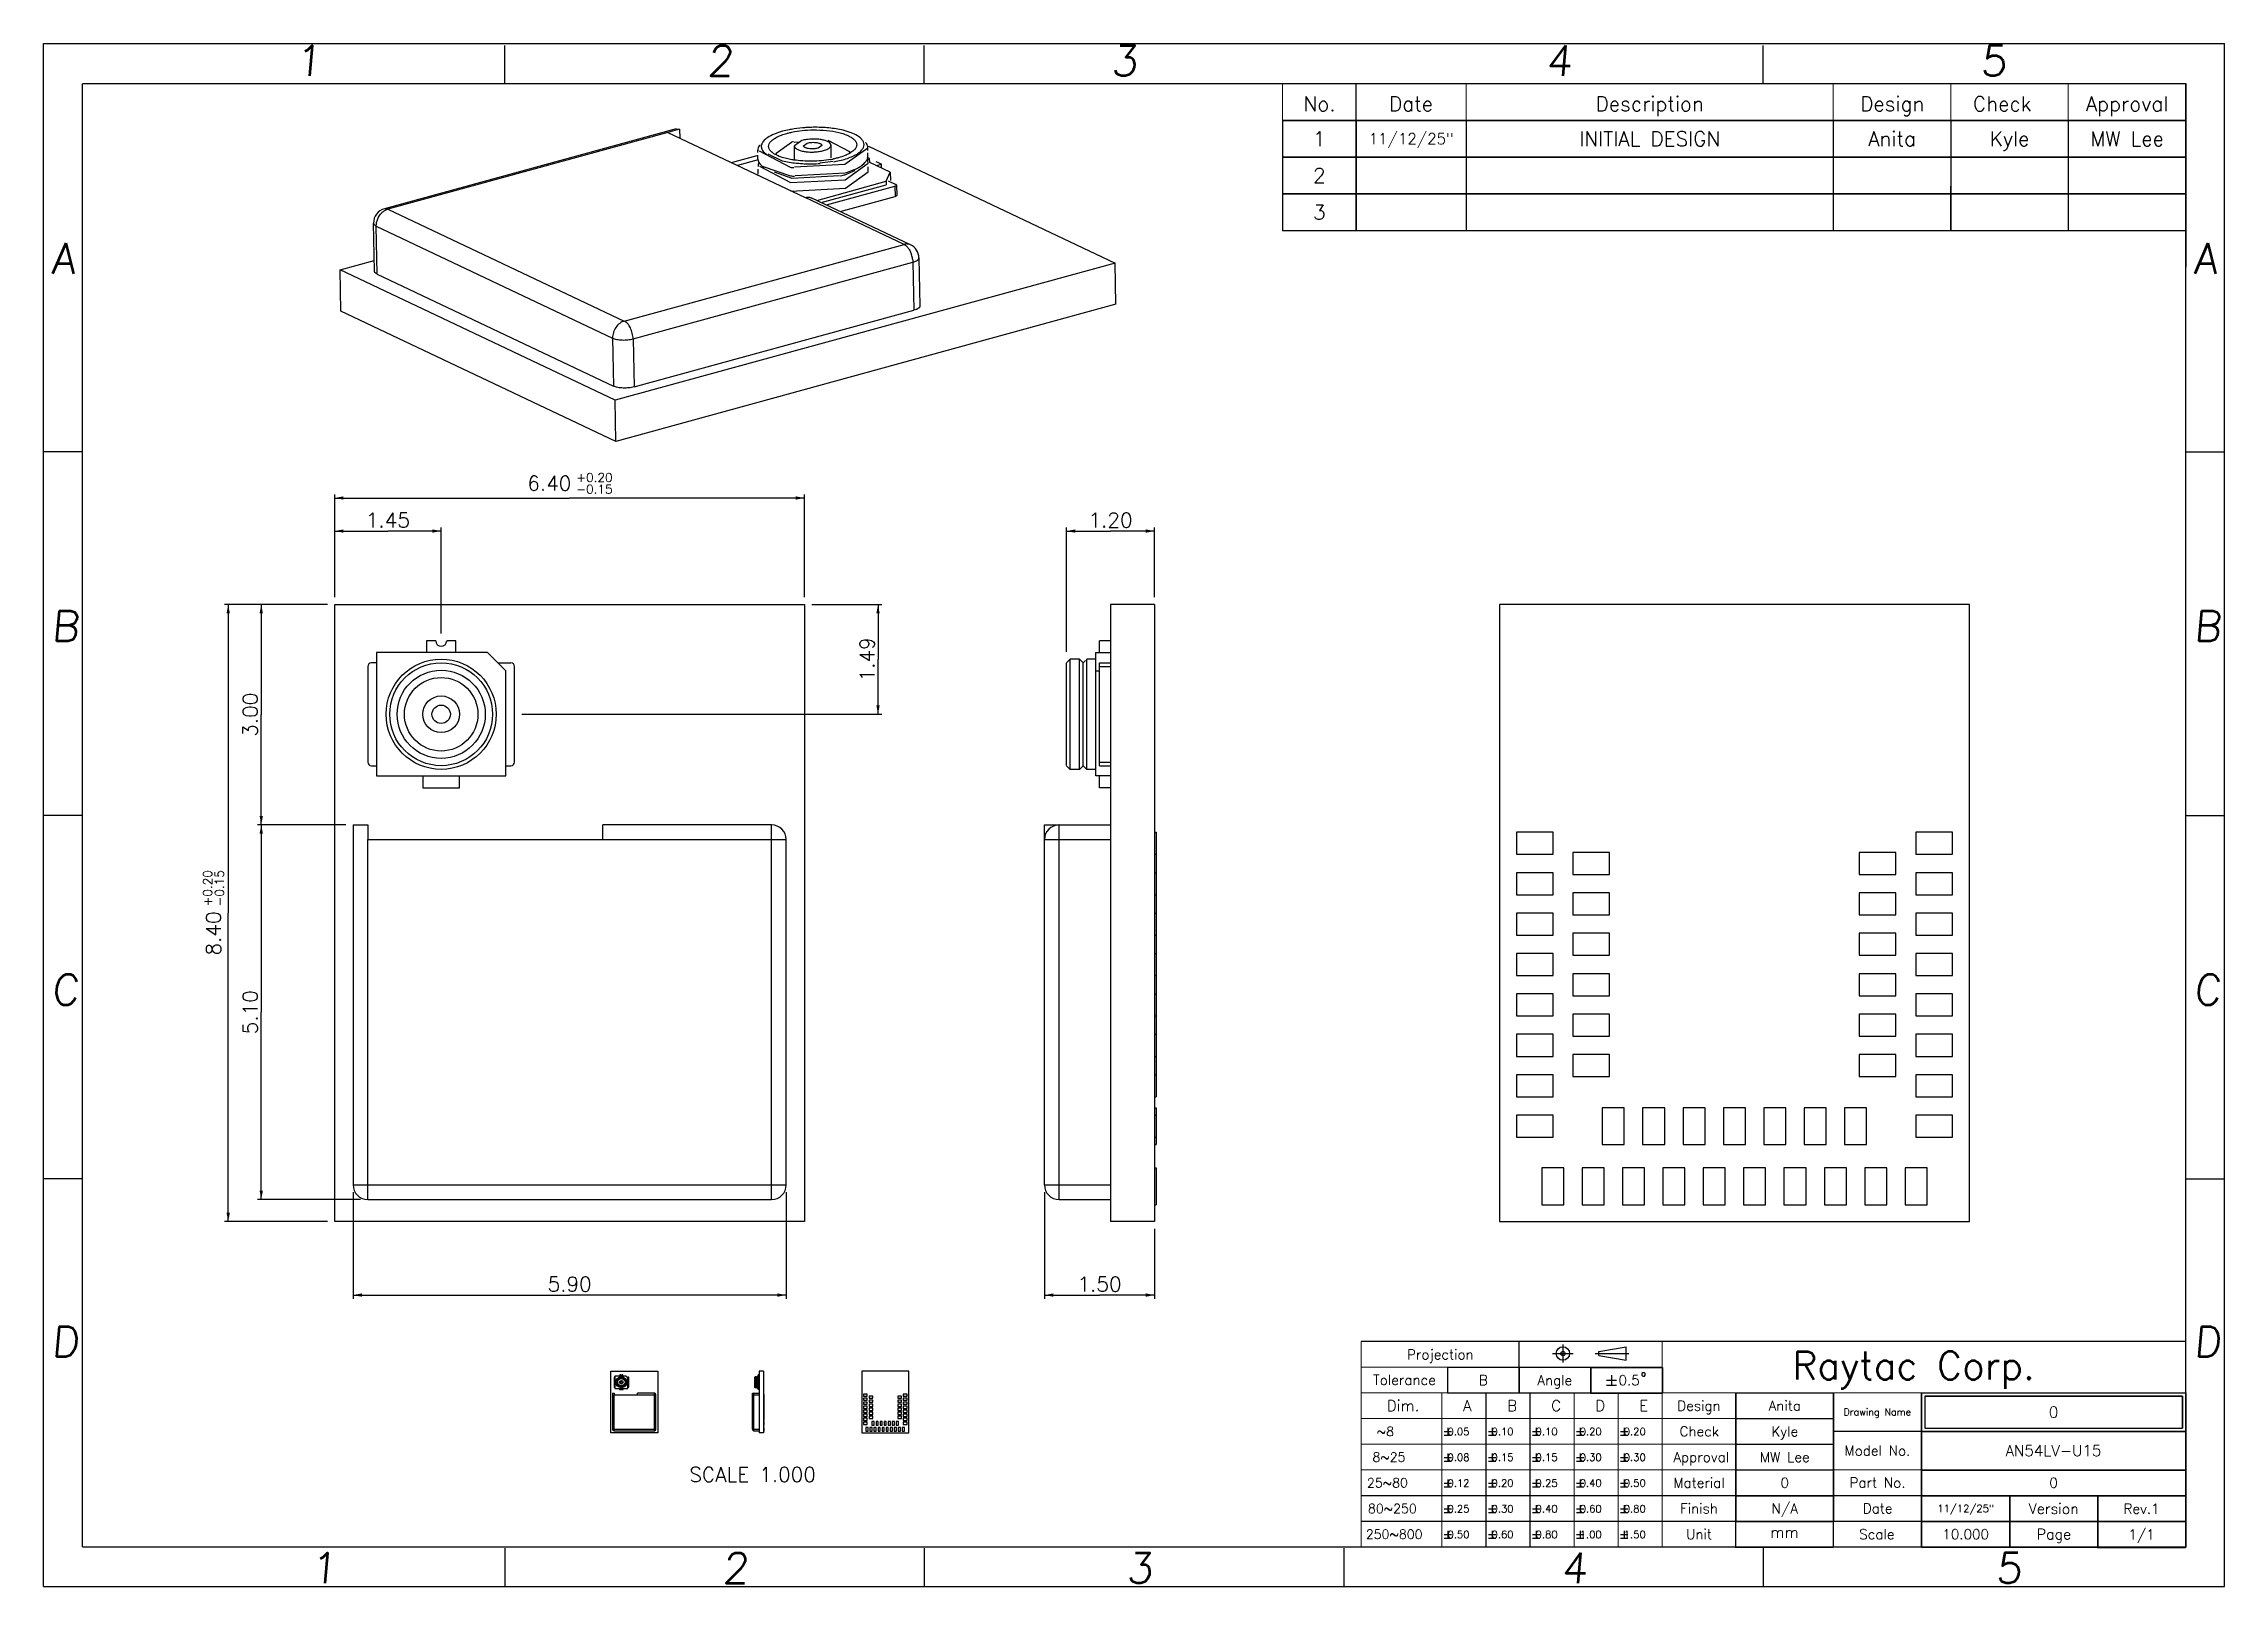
# Model space of a CAD drawing. Header units: millimetres. Extents: x 0 to 297, y 0 to 210.
import ezdxf
from ezdxf.enums import TextEntityAlignment as Align

# ---------------------------------------------------------------- set-up
doc = ezdxf.new("R2010")
doc.units = ezdxf.units.MM
doc.header["$LTSCALE"] = 16.335
doc.linetypes.add('CENTER', pattern=[0.6, 0.375, -0.075, 0.075, -0.075])
doc.layers.get('0').update_dxf_attribs({"linetype": 'CONTINUOUS'})
doc.layers.add('DEFAULT_1', color=7, linetype='CENTER')
doc.styles.get("Standard").update_dxf_attribs({"font": 'romans.ttf'})
doc.styles.add('TEXTSTYLE_2', font='romans.ttf')
doc.dimstyles.new('DIMSTYLE_1', dxfattribs={"dimtxt": 2, "dimasz": 1.2, "dimexe": 0.5, "dimexo": 1, "dimgap": 0.5, "dimtad": 1, "dimlfac": 0.1, "dimzin": 0, "dimdsep": 46, "dimtxsty": 'Standard', "dimblk": '_FILLED', "dimblk1": '_FILLED', "dimblk2": '_FILLED', "dimcen": 0.09, "dimazin": 0, "dimtol": 1, "dimtp": 0.2, "dimtm": 0.15, "dimtfac": 0.6, "dimtofl": 0, "dimtmove": 0, "dimatfit": 3, "dimldrblk": '_FILLED', "dimfxl": 0, "dimtolj": 1, "dimtzin": 0, "dimarcsym": 0})
doc.dimstyles.new('DIMSTYLE_2', dxfattribs={"dimtxt": 2, "dimasz": 1.2, "dimexe": 0.5, "dimexo": 1, "dimgap": 0.5, "dimtad": 1, "dimlfac": 0.1, "dimzin": 0, "dimdsep": 46, "dimtxsty": 'Standard', "dimblk": '_FILLED', "dimblk1": '_FILLED', "dimblk2": '_FILLED', "dimcen": 0.09, "dimazin": 0, "dimtp": 0.15, "dimtm": 0.15, "dimtfac": 1, "dimtofl": 0, "dimtmove": 0, "dimatfit": 3, "dimldrblk": '_FILLED', "dimfxl": 0, "dimtolj": 1, "dimtzin": 0, "dimarcsym": 0})
doc.dimstyles.new('DIMSTYLE_3', dxfattribs={"dimtxt": 2, "dimasz": 1.2, "dimexe": 0.5, "dimexo": 1, "dimgap": 0.5, "dimtad": 1, "dimlfac": 0.1, "dimzin": 0, "dimdsep": 46, "dimtxsty": 'Standard', "dimblk": '_FILLED', "dimblk1": '_FILLED', "dimblk2": '_FILLED', "dimcen": 0.09, "dimazin": 0, "dimtp": 0.01, "dimtm": 0.01, "dimtfac": 1, "dimtofl": 0, "dimtmove": 0, "dimatfit": 3, "dimldrblk": '_FILLED', "dimfxl": 0, "dimtolj": 1, "dimtzin": 0, "dimarcsym": 0})
doc.dimstyles.new('DIMSTYLE_4', dxfattribs={"dimtxt": 2, "dimasz": 1.2, "dimexe": 0.5, "dimexo": 1, "dimgap": 0.5, "dimtad": 1, "dimlfac": 0.1, "dimzin": 0, "dimdsep": 46, "dimtxsty": 'Standard', "dimblk": '_FILLED', "dimblk1": '_FILLED', "dimblk2": '_FILLED', "dimcen": 0.09, "dimazin": 0, "dimtp": 0.2, "dimtm": 0.15, "dimtfac": 1, "dimtofl": 0, "dimtmove": 0, "dimatfit": 3, "dimldrblk": '_FILLED', "dimfxl": 0, "dimtolj": 1, "dimtzin": 0, "dimarcsym": 0})

msp = doc.modelspace()

# ---------------------------------------------------------------- texts
at = {"color": 7, "linetype": 'Continuous', "line_spacing_factor": 0.9}
for s, insert, char_height, width, attachment_point in [('\\Q5.0;1', (34.269, 209.747), 4.15, 5.97957, 1), ('\\Q5.0;2', (90.346, 209.747), 4.15, 5.97957, 1), ('\\Q5.0;3', (145.385, 209.747), 4.15, 5.97957, 1), ('\\Q5.0;4', (204.577, 209.747), 4.15, 5.97957, 1), ('\\Q5.0;5', (263.769, 209.747), 4.15, 5.97957, 1), ('No.', (173.762, 202.813), 2, 4.92473, 2), ('Date', (186.227, 202.813), 2, 6.75986, 2), ('Description', (218.734, 202.813), 2, 16.65233, 2), ('Design', (251.775, 202.813), 2, 9.84946, 2), ('Check', (266.745, 202.813), 2, 9.33333, 2), ('Approval', (283.741, 202.813), 2, 12.6595, 2), ('1', (173.741, 198.057), 2, 1.92115, 2), ('11/12/25"', (186.241, 197.807), 1.5, 12.83871, 2), ('INITIAL DESIGN', (218.741, 198.057), 2, 22.05735, 2), ('Anita', (251.741, 198.057), 2, 7.36201, 2), ('Kyle', (267.741, 198.057), 2, 6.19355, 2), ('MW Lee', (283.741, 198.057), 2, 11.64158, 2), ('2', (173.741, 193.057), 2, 1.92115, 2), ('3', (173.741, 188.057), 2, 1.92115, 2), ('\\Q5.0;A', (1.053, 182.827), 4.15, 5.39946, 1), ('\\Q5.0;A', (292.787, 182.827), 4.15, 5.39946, 1), ('\\Q5.0;B', (1.053, 132.8), 4.15, 7.45215, 1), ('\\Q5.0;B', (292.787, 132.8), 4.15, 7.45215, 1), ('\\Q5.0;C', (1.053, 83.299), 4.15, 7.45215, 1), ('\\Q5.0;C', (292.787, 83.299), 4.15, 7.45215, 1), ('\\Q5.0;D', (1.053, 35.378), 4.15, 6.29194, 1), ('\\Q5.0;D', (292.787, 35.378), 4.15, 6.29194, 1), ('Projection', (190.218, 32.238), 1.35, 10.25806, 2), ('Raytac Corp.', (254.682, 31.963), 3.8, 38.87168, 2), ('Tolerance', (185.323, 28.773), 1.35, 9.65323, 2), ('B', (196.068, 28.748), 1.35, 1.61613, 2), ('Angle', (205.811, 28.74), 1.35, 5.34677, 2), ('{\\ftxt;\\W0.0001;\\H0.0001;\\~}{\\ftxt;\\W1.3333333333;\\H1.35; }{\\ftxt;\\W0.0001;\\H0.0001;\\~}0.5{\\ftxt;\\W0.0001;\\H0.0001;\\~}{\\ftxt;\\W0.6666666667;\\H1.35; }{\\ftxt;\\W0.0001;\\H0.0001;\\~}', (215.598, 28.733), 1.35, 8.93468, 2), ('Dim.', (182.93, 25.347), 1.5, 5, 1), ('A', (193.315, 25.347), 1.5, 1.30108, 1), ('B', (199.315, 25.347), 1.5, 1.7957, 1), ('C', (205.315, 25.347), 1.5, 1.7957, 1), ('D', (211.315, 25.347), 1.5, 1.51613, 1), ('E', (217.315, 25.347), 1.5, 1.37097, 1), ('Design', (225.437, 25.256), 1.35, 6.64839, 2), ('Anita', (237.13, 25.272), 1.35, 4.96935, 2), ('Drawing Name', (249.73, 24.193), 0.95, 10.56918, 2), ('0 ', (273.734, 24.473), 1.5, 2.95699, 2), ('   ~8', (178.982, 21.722), 1.25, 6.48746, 1), ('{\\ftxt;\\W0.0001;\\H0.0001;\\~}{\\ftxt;\\W1.1666666667;\\H1.0; }{\\ftxt;\\W0.0001;\\H0.0001;\\~}0.05', (190.763, 21.563), 1, 6.80914, 1), ('{\\ftxt;\\W0.0001;\\H0.0001;\\~}{\\ftxt;\\W1.1666666667;\\H1.0; }{\\ftxt;\\W0.0001;\\H0.0001;\\~}0.10', (196.763, 21.563), 1, 6.80914, 1), ('{\\ftxt;\\W0.0001;\\H0.0001;\\~}{\\ftxt;\\W1.1666666667;\\H1.0; }{\\ftxt;\\W0.0001;\\H0.0001;\\~}0.10', (202.763, 21.563), 1, 6.80914, 1), ('{\\ftxt;\\W0.0001;\\H0.0001;\\~}{\\ftxt;\\W1.1666666667;\\H1.0; }{\\ftxt;\\W0.0001;\\H0.0001;\\~}0.20', (208.763, 21.563), 1, 6.80914, 1), ('{\\ftxt;\\W0.0001;\\H0.0001;\\~}{\\ftxt;\\W1.1666666667;\\H1.0; }{\\ftxt;\\W0.0001;\\H0.0001;\\~}0.20', (214.763, 21.563), 1, 6.80914, 1), ('Check', (225.492, 21.775), 1.35, 6.3, 2), ('Kyle', (237.13, 21.772), 1.35, 4.18065, 2), ('  8~25', (179.261, 18.222), 1.25, 7.62545, 1), ('{\\ftxt;\\W0.0001;\\H0.0001;\\~}{\\ftxt;\\W1.1666666667;\\H1.0; }{\\ftxt;\\W0.0001;\\H0.0001;\\~}0.08', (190.763, 18.063), 1, 6.80914, 1), ('{\\ftxt;\\W0.0001;\\H0.0001;\\~}{\\ftxt;\\W1.1666666667;\\H1.0; }{\\ftxt;\\W0.0001;\\H0.0001;\\~}0.15', (196.763, 18.063), 1, 6.80914, 1), ('{\\ftxt;\\W0.0001;\\H0.0001;\\~}{\\ftxt;\\W1.1666666667;\\H1.0; }{\\ftxt;\\W0.0001;\\H0.0001;\\~}0.15', (202.763, 18.063), 1, 6.80914, 1), ('{\\ftxt;\\W0.0001;\\H0.0001;\\~}{\\ftxt;\\W1.1666666667;\\H1.0; }{\\ftxt;\\W0.0001;\\H0.0001;\\~}0.30', (208.763, 18.063), 1, 6.80914, 1), ('{\\ftxt;\\W0.0001;\\H0.0001;\\~}{\\ftxt;\\W1.1666666667;\\H1.0; }{\\ftxt;\\W0.0001;\\H0.0001;\\~}0.30', (214.763, 18.063), 1, 6.80914, 1), ('Approval', (225.76, 18.268), 1.35, 8.54516, 2), ('MW Lee', (237.13, 18.272), 1.35, 7.85806, 2), ('Model No.', (249.743, 19.154), 1.35, 10.41774, 2), ('AN54LV-U15', (273.721, 19.233), 1.5, 14.56452, 2), (' 25~80', (179.37, 14.722), 1.25, 7.56272, 1), ('{\\ftxt;\\W0.0001;\\H0.0001;\\~}{\\ftxt;\\W1.1666666667;\\H1.0; }{\\ftxt;\\W0.0001;\\H0.0001;\\~}0.12', (190.763, 14.563), 1, 6.80914, 1), ('{\\ftxt;\\W0.0001;\\H0.0001;\\~}{\\ftxt;\\W1.1666666667;\\H1.0; }{\\ftxt;\\W0.0001;\\H0.0001;\\~}0.20', (196.763, 14.563), 1, 6.80914, 1), ('{\\ftxt;\\W0.0001;\\H0.0001;\\~}{\\ftxt;\\W1.1666666667;\\H1.0; }{\\ftxt;\\W0.0001;\\H0.0001;\\~}0.25', (202.763, 14.563), 1, 6.80914, 1), ('{\\ftxt;\\W0.0001;\\H0.0001;\\~}{\\ftxt;\\W1.1666666667;\\H1.0; }{\\ftxt;\\W0.0001;\\H0.0001;\\~}0.40', (208.763, 14.563), 1, 6.80914, 1), ('{\\ftxt;\\W0.0001;\\H0.0001;\\~}{\\ftxt;\\W1.1666666667;\\H1.0; }{\\ftxt;\\W0.0001;\\H0.0001;\\~}0.50', (214.763, 14.563), 1, 6.80914, 1), ('Material', (225.455, 14.776), 1.35, 7.91613, 2), ('0 ', (237.13, 14.772), 1.35, 2.66129, 2), ('Part No.', (249.762, 14.8), 1.35, 8.9371, 2), ('0 ', (273.739, 14.771), 1.35, 2.66129, 2), (' 80~250', (179.507, 11.222), 1.25, 8.76344, 1), ('{\\ftxt;\\W0.0001;\\H0.0001;\\~}{\\ftxt;\\W1.1666666667;\\H1.0; }{\\ftxt;\\W0.0001;\\H0.0001;\\~}0.25', (190.763, 11.063), 1, 6.80914, 1), ('{\\ftxt;\\W0.0001;\\H0.0001;\\~}{\\ftxt;\\W1.1666666667;\\H1.0; }{\\ftxt;\\W0.0001;\\H0.0001;\\~}0.30', (196.763, 11.063), 1, 6.80914, 1), ('{\\ftxt;\\W0.0001;\\H0.0001;\\~}{\\ftxt;\\W1.1666666667;\\H1.0; }{\\ftxt;\\W0.0001;\\H0.0001;\\~}0.40', (202.763, 11.063), 1, 6.80914, 1), ('{\\ftxt;\\W0.0001;\\H0.0001;\\~}{\\ftxt;\\W1.1666666667;\\H1.0; }{\\ftxt;\\W0.0001;\\H0.0001;\\~}0.60', (208.763, 11.063), 1, 6.80914, 1), ('{\\ftxt;\\W0.0001;\\H0.0001;\\~}{\\ftxt;\\W1.1666666667;\\H1.0; }{\\ftxt;\\W0.0001;\\H0.0001;\\~}0.80', (214.763, 11.063), 1, 6.80914, 1), ('Finish', (225.434, 11.275), 1.35, 5.82097, 2), ('N/A ', (237.13, 11.272), 1.35, 5.39032, 2), ('Date', (249.781, 11.288), 1.35, 4.5629, 2), ('11/12/25"', (261.765, 11.095), 1, 8.55914, 2), ('Version', (273.758, 11.284), 1.42, 7.69039, 2), ('Rev.1', (285.718, 11.232), 1.35, 5.54032, 2), ('250~800', (180.08, 7.722), 1.25, 8.70072, 1), ('{\\ftxt;\\W0.0001;\\H0.0001;\\~}{\\ftxt;\\W1.1666666667;\\H1.0; }{\\ftxt;\\W0.0001;\\H0.0001;\\~}0.50', (190.763, 7.563), 1, 6.80914, 1), ('{\\ftxt;\\W0.0001;\\H0.0001;\\~}{\\ftxt;\\W1.1666666667;\\H1.0; }{\\ftxt;\\W0.0001;\\H0.0001;\\~}0.60', (196.763, 7.563), 1, 6.80914, 1), ('{\\ftxt;\\W0.0001;\\H0.0001;\\~}{\\ftxt;\\W1.1666666667;\\H1.0; }{\\ftxt;\\W0.0001;\\H0.0001;\\~}0.80', (202.763, 7.563), 1, 6.80914, 1), ('{\\ftxt;\\W0.0001;\\H0.0001;\\~}{\\ftxt;\\W1.1666666667;\\H1.0; }{\\ftxt;\\W0.0001;\\H0.0001;\\~}1.00', (208.763, 7.563), 1, 6.80914, 1), ('{\\ftxt;\\W0.0001;\\H0.0001;\\~}{\\ftxt;\\W1.1666666667;\\H1.0; }{\\ftxt;\\W0.0001;\\H0.0001;\\~}1.50', (214.763, 7.563), 1, 6.80914, 1), ('Unit', (225.445, 7.778), 1.35, 3.99194, 2), ('mm', (237.094, 8.111), 1.5, 4.30108, 2), ('Scale', (249.667, 7.776), 1.35, 5.40968, 2), ('10.000', (261.765, 7.77), 1.35, 7.14677, 2), ('Page', (273.783, 7.81), 1.42, 5.26265, 2), ('1/1', (285.718, 7.732), 1.35, 4.02097, 2), ('\\Q5.0;1', (36.346, 4.572), 4.15, 5.97957, 1), ('\\Q5.0;2', (92.423, 4.572), 4.15, 5.97957, 1), ('\\Q5.0;3', (147.462, 4.572), 4.15, 5.97957, 1), ('\\Q5.0;4', (206.654, 4.572), 4.15, 5.97957, 1), ('\\Q5.0;5', (265.846, 4.572), 4.15, 5.97957, 1)]:
    msp.add_mtext(s, dxfattribs=dict(at, insert=insert, char_height=char_height, width=width, attachment_point=attachment_point))
at = {"color": 3, "linetype": 'Continuous', "insert": (96.56, 16.211), "char_height": 2, "width": 20.1147, "attachment_point": 2, "line_spacing_factor": 0.9}
msp.add_mtext('SCALE 1.000', dxfattribs=at)

# ---------------------------------------------------------------- blocks, each defined once
blk = doc.blocks.new('_FILLED')
at = {"color": 0, "linetype": 'ByBlock'}
blk.add_solid([(0, 0), (-1, 0.1875), (-1, -0.1875)], dxfattribs=at)
blk = doc.blocks.new('*D1')
at = {"color": 2, "linetype": 'Continuous'}
for p, q in [((38.64, 133.65), (24.64, 133.65)), ((25.14, 133.65), (25.14, 91.65)), ((25.14, 49.65), (25.14, 91.65)), ((38.64, 49.65), (24.64, 49.65))]:
    blk.add_line(p, q, dxfattribs=at)
at = {"color": 2, "linetype": 'Continuous', "xscale": 1.2, "yscale": 1.2, "zscale": 1.2}
for p, rotation in [((25.14, 133.65), 90), ((25.14, 49.65), 270)]:
    blk.add_blockref('_FILLED', p, dxfattribs=dict(at, rotation=rotation))
at = {"color": 2, "linetype": 'Continuous', "style": 'TEXTSTYLE_2'}
for s, p in [('+0.20', (22.94, 95.02)), ('-0.15', (24.54, 95.02))]:
    blk.add_text(s, height=1.2, rotation=90, dxfattribs=at).set_placement(p, align=Align.CENTER)
at = {"color": 2, "linetype": 'Continuous'}
blk.add_text('8.40', height=2, rotation=90, dxfattribs=at).set_placement((24.14, 88.88), align=Align.CENTER)
blk = doc.blocks.new('*D2')
at = {"color": 2, "linetype": 'Continuous'}
for p, q in [((39.64, 134.65), (39.64, 148.65)), ((103.64, 134.65), (103.64, 148.65)), ((39.64, 148.15), (71.64, 148.15)), ((103.64, 148.15), (71.64, 148.15))]:
    blk.add_line(p, q, dxfattribs=at)
at = {"color": 2, "linetype": 'Continuous', "xscale": 1.2, "yscale": 1.2, "zscale": 1.2, "rotation": 180}
blk.add_blockref('_FILLED', (39.64, 148.15), dxfattribs=at)
at = {"color": 2, "linetype": 'Continuous', "xscale": 1.2, "yscale": 1.2, "zscale": 1.2}
blk.add_blockref('_FILLED', (103.64, 148.15), dxfattribs=at)
at = {"color": 2, "linetype": 'Continuous', "style": 'TEXTSTYLE_2'}
for s, p in [('+0.20', (75.02, 150.35)), ('-0.15', (75.02, 148.75))]:
    blk.add_text(s, height=1.2, dxfattribs=at).set_placement(p, align=Align.CENTER)
at = {"color": 2, "linetype": 'Continuous'}
blk.add_text('6.40', height=2, dxfattribs=at).set_placement((68.87, 149.15), align=Align.CENTER)
blk = doc.blocks.new('*D3')
at = {"color": 2, "linetype": 'Continuous'}
for p, q in [((38.64, 133.65), (29.14, 133.65)), ((29.64, 133.65), (29.64, 118.65)), ((29.64, 103.65), (29.64, 118.65)), ((41.14, 103.65), (29.14, 103.65))]:
    blk.add_line(p, q, dxfattribs=at)
at = {"color": 2, "linetype": 'Continuous', "xscale": 1.2, "yscale": 1.2, "zscale": 1.2}
for p, rotation in [((29.64, 133.65), 90), ((29.64, 103.65), 270)]:
    blk.add_blockref('_FILLED', p, dxfattribs=dict(at, rotation=rotation))
at = {"color": 2, "linetype": 'Continuous', "insert": (27.14, 118.65), "char_height": 2, "width": 6.7455, "attachment_point": 2, "rotation": 90, "line_spacing_factor": 0.9}
blk.add_mtext('3.00', dxfattribs=at)
blk = doc.blocks.new('*D4')
at = {"color": 2, "linetype": 'Continuous'}
for p, q in [((42.14, 53.65), (42.14, 39.15)), ((101.14, 53.65), (101.14, 39.15)), ((42.14, 39.65), (71.64, 39.65)), ((101.14, 39.65), (71.64, 39.65))]:
    blk.add_line(p, q, dxfattribs=at)
at = {"color": 2, "linetype": 'Continuous', "xscale": 1.2, "yscale": 1.2, "zscale": 1.2, "rotation": 180}
blk.add_blockref('_FILLED', (42.14, 39.65), dxfattribs=at)
at = {"color": 2, "linetype": 'Continuous', "xscale": 1.2, "yscale": 1.2, "zscale": 1.2}
blk.add_blockref('_FILLED', (101.14, 39.65), dxfattribs=at)
at = {"color": 2, "linetype": 'Continuous', "insert": (71.64, 42.15), "char_height": 2, "width": 6.7455, "attachment_point": 2, "line_spacing_factor": 0.9}
blk.add_mtext('5.90', dxfattribs=at)
blk = doc.blocks.new('*D5')
at = {"color": 2, "linetype": 'Continuous'}
for p, q in [((136.31, 53.65), (136.31, 39.15)), ((151.31, 48.65), (151.31, 39.15)), ((136.31, 39.65), (143.81, 39.65)), ((151.31, 39.65), (143.81, 39.65))]:
    blk.add_line(p, q, dxfattribs=at)
at = {"color": 2, "linetype": 'Continuous', "xscale": 1.2, "yscale": 1.2, "zscale": 1.2, "rotation": 180}
blk.add_blockref('_FILLED', (136.31, 39.65), dxfattribs=at)
at = {"color": 2, "linetype": 'Continuous', "xscale": 1.2, "yscale": 1.2, "zscale": 1.2}
blk.add_blockref('_FILLED', (151.31, 39.65), dxfattribs=at)
at = {"color": 2, "linetype": 'Continuous', "insert": (143.81, 42.15), "char_height": 2, "width": 6.7455, "attachment_point": 2, "line_spacing_factor": 0.9}
blk.add_mtext('1.50', dxfattribs=at)
blk = doc.blocks.new('*D6')
at = {"color": 2, "linetype": 'Continuous'}
for p, q in [((41.14, 103.65), (29.14, 103.65)), ((29.64, 103.65), (29.64, 78.15)), ((29.64, 52.65), (29.64, 78.15)), ((43.14, 52.65), (29.14, 52.65))]:
    blk.add_line(p, q, dxfattribs=at)
at = {"color": 2, "linetype": 'Continuous', "xscale": 1.2, "yscale": 1.2, "zscale": 1.2}
for p, rotation in [((29.64, 103.65), 90), ((29.64, 52.65), 270)]:
    blk.add_blockref('_FILLED', p, dxfattribs=dict(at, rotation=rotation))
at = {"color": 2, "linetype": 'Continuous', "insert": (27.14, 78.15), "char_height": 2, "width": 6.7455, "attachment_point": 2, "rotation": 90, "line_spacing_factor": 0.9}
blk.add_mtext('5.10', dxfattribs=at)
blk = doc.blocks.new('*D7')
at = {"color": 2, "linetype": 'Continuous'}
for p, q in [((139.31, 127.21), (139.31, 144.15)), ((139.31, 143.65), (145.31, 143.65)), ((151.31, 143.65), (145.31, 143.65)), ((151.31, 134.65), (151.31, 144.15))]:
    blk.add_line(p, q, dxfattribs=at)
at = {"color": 2, "linetype": 'Continuous', "xscale": 1.2, "yscale": 1.2, "zscale": 1.2, "rotation": 180}
blk.add_blockref('_FILLED', (139.31, 143.65), dxfattribs=at)
at = {"color": 2, "linetype": 'Continuous', "xscale": 1.2, "yscale": 1.2, "zscale": 1.2}
blk.add_blockref('_FILLED', (151.31, 143.65), dxfattribs=at)
at = {"color": 2, "linetype": 'Continuous', "insert": (145.31, 146.15), "char_height": 2, "width": 6.7455, "attachment_point": 2, "line_spacing_factor": 0.9}
blk.add_mtext('1.20', dxfattribs=at)
blk = doc.blocks.new('*D8')
at = {"color": 2, "linetype": 'Continuous'}
for p, q in [((39.64, 134.65), (39.64, 144.15)), ((39.64, 143.65), (46.89, 143.65)), ((54.14, 143.65), (46.89, 143.65)), ((54.14, 129.71), (54.14, 144.15))]:
    blk.add_line(p, q, dxfattribs=at)
at = {"color": 2, "linetype": 'Continuous', "xscale": 1.2, "yscale": 1.2, "zscale": 1.2, "rotation": 180}
blk.add_blockref('_FILLED', (39.64, 143.65), dxfattribs=at)
at = {"color": 2, "linetype": 'Continuous', "xscale": 1.2, "yscale": 1.2, "zscale": 1.2}
blk.add_blockref('_FILLED', (54.14, 143.65), dxfattribs=at)
at = {"color": 2, "linetype": 'Continuous', "insert": (46.89, 146.15), "char_height": 2, "width": 6.7455, "attachment_point": 2, "line_spacing_factor": 0.9}
blk.add_mtext('1.45', dxfattribs=at)
blk = doc.blocks.new('*D9')
at = {"color": 2, "linetype": 'Continuous'}
for p, q in [((104.64, 133.65), (114.14, 133.65)), ((113.64, 133.65), (113.64, 126.18)), ((113.64, 118.71), (113.64, 126.18)), ((65.14, 118.71), (114.14, 118.71))]:
    blk.add_line(p, q, dxfattribs=at)
at = {"color": 2, "linetype": 'Continuous', "xscale": 1.2, "yscale": 1.2, "zscale": 1.2}
for p, rotation in [((113.64, 133.65), 90), ((113.64, 118.71), 270)]:
    blk.add_blockref('_FILLED', p, dxfattribs=dict(at, rotation=rotation))
at = {"color": 2, "linetype": 'Continuous', "insert": (111.14, 126.18), "char_height": 2, "width": 6.7455, "attachment_point": 2, "rotation": 90, "line_spacing_factor": 0.9}
blk.add_mtext('1.49', dxfattribs=at)

# ---------------------------------------------------------------- dimensions: what is measured, and where the dimension line sits
at = {"color": 2, "linetype": 'Continuous'}
for base, p1, p2, dimstyle, picture, middle in [((103.644, 148.149), (39.644, 133.649), (103.644, 133.649), 'DIMSTYLE_1', '*D2', (71.644, 148.149)), ((54.144, 143.649), (39.644, 133.649), (54.144, 128.71), 'DIMSTYLE_4', '*D8', (47.046, 143.649)), ((101.144, 39.649), (42.144, 54.649), (101.144, 54.649), 'DIMSTYLE_3', '*D4', (71.649, 39.649)), ((151.308, 39.649), (136.308, 54.649), (151.308, 49.649), 'DIMSTYLE_4', '*D5', (143.959, 39.649))]:
    dim = msp.add_linear_dim(base=base, p1=p1, p2=p2, dimstyle=dimstyle, dxfattribs=at)
    dim.commit()
    dim.dimension.update_dxf_attribs({"geometry": picture, "text_midpoint": middle, "dimtype": 160})
for base, p1, p2, angle, dimstyle, picture, middle in [((139.308, 143.649), (151.308, 133.649), (139.308, 126.21), 180, 'DIMSTYLE_4', '*D7', (145.459, 143.649)), ((25.144, 49.649), (39.644, 133.649), (39.644, 49.649), 270, 'DIMSTYLE_1', '*D1', (25.144, 91.649)), ((29.644, 133.649), (42.144, 103.649), (39.644, 133.649), 90, 'DIMSTYLE_2', '*D3', (29.644, 118.653)), ((113.644, 118.71), (103.644, 133.649), (64.144, 118.71), 270, 'DIMSTYLE_4', '*D9', (113.644, 126.33)), ((29.644, 52.649), (42.144, 103.649), (44.144, 52.649), 270, 'DIMSTYLE_3', '*D6', (29.644, 78.153))]:
    dim = msp.add_linear_dim(base=base, p1=p1, p2=p2, angle=angle, dimstyle=dimstyle, dxfattribs=at)
    dim.commit()
    dim.dimension.update_dxf_attribs({"geometry": picture, "text_midpoint": middle, "dimtype": 160})

# ---------------------------------------------------------------- linework, layer by layer
at = {"color": 7, "linetype": 'Continuous'}
for p, q in [((0, 0), (0, 210)), ((0, 210), (297, 210)), ((62.827, 204.558), (62.827, 209.751)), ((119.942, 204.558), (119.942, 209.751)), ((234.173, 204.558), (234.173, 209.751)), ((297, 0), (297, 210)), ((168.763, 204.583), (291.763, 204.583)), ((291.763, 204.583), (291.763, 179.583)), ((168.741, 199.557), (291.741, 199.557)), ((168.741, 199.557), (168.741, 184.557)), ((168.763, 199.583), (291.763, 199.583)), ((178.741, 199.557), (178.741, 184.557)), ((193.741, 199.557), (193.741, 184.557)), ((243.741, 199.557), (243.741, 184.557)), ((259.741, 199.557), (259.741, 184.557)), ((275.741, 199.557), (275.741, 184.557)), ((291.741, 199.557), (291.741, 184.557)), ((86.131, 198.416), (46.403, 187.532)), ((86.621, 198.356), (84.999, 197.912)), ((84.999, 197.912), (103.721, 189.048)), ((86.131, 198.415), (86.621, 198.356)), ((86.621, 198.356), (86.646, 197.132)), ((99.761, 195.089), (101.834, 196.577)), ((102.212, 196.598), (103.031, 196.642)), ((102.279, 194.239), (102.241, 196.075)), ((103.278, 196.819), (102.244, 196.075)), ((103.492, 196.101), (104.009, 196.473)), ((105.988, 196.153), (105.471, 195.781)), ((106.81, 196.846), (109.758, 195.295)), ((107.275, 194.445), (107.24, 196.178)), ((112.337, 196.029), (145.928, 180.124)), ((93.687, 193.799), (97.162, 194.751)), ((97.318, 194.181), (94.506, 193.411)), ((97.258, 195.167), (97.251, 195.505)), ((97.275, 194.336), (97.266, 194.81)), ((97.441, 195.405), (101.677, 193.178)), ((97.484, 193.302), (101.721, 191.075)), ((97.856, 193.34), (98.124, 193.117)), ((97.856, 193.34), (101.702, 192.01)), ((98.633, 194.981), (100.596, 194.052)), ((102.27, 193.21), (109.138, 193.582)), ((105.733, 193.782), (107.519, 194.016)), ((109.138, 193.582), (112.248, 195.814)), ((109.181, 191.479), (112.292, 193.711)), ((111.733, 193.626), (111.474, 193.393)), ((112.496, 194.349), (112.152, 194.512)), ((112.186, 194.126), (112.496, 194.349)), ((112.255, 195.476), (112.248, 195.814)), ((112.272, 194.646), (112.263, 195.119)), ((112.316, 192.542), (112.301, 193.237)), ((112.506, 193.837), (112.496, 194.349)), ((115.314, 192.508), (112.506, 193.837)), ((114.105, 193.587), (113.373, 193.933)), ((113.427, 193.402), (114.105, 193.587)), ((114.115, 193.076), (114.105, 193.587)), ((168.741, 194.557), (291.741, 194.557)), ((168.763, 194.583), (291.763, 194.583)), ((97.319, 192.233), (97.305, 192.928)), ((99.497, 192.544), (101.916, 191.708)), ((101.721, 191.075), (109.181, 191.479)), ((101.745, 189.906), (109.205, 190.31)), ((101.916, 191.708), (108.381, 192.058)), ((102.334, 192.044), (109.162, 192.413)), ((105.287, 188.668), (114.749, 191.26)), ((105.915, 188.37), (114.759, 190.793)), ((106.618, 188.038), (115.947, 190.594)), ((109.205, 190.31), (112.305, 192.542)), ((114.749, 191.26), (115.314, 192.508)), ((114.749, 191.26), (114.759, 190.793)), ((115.007, 191.342), (116.06, 190.843)), ((115.314, 192.508), (115.337, 191.349)), ((116.155, 190.743), (116.184, 189.34)), ((118.072, 182.615), (104.615, 188.986)), ((108.504, 187.145), (115.976, 189.192)), ((168.741, 189.557), (291.741, 189.557)), ((168.763, 189.583), (291.763, 189.583)), ((45.067, 179.018), (44.932, 185.562)), ((168.741, 184.557), (291.741, 184.557)), ((168.763, 184.583), (291.763, 184.583)), ((40.38, 179.195), (45.037, 180.471)), ((40.496, 173.586), (40.38, 179.195)), ((77.824, 161.467), (40.38, 179.195)), ((45.445, 178.615), (77.623, 163.38)), ((145.928, 180.124), (77.824, 161.467)), ((119.215, 180.848), (119.35, 174.304)), ((146.044, 174.515), (145.928, 180.124)), ((77.939, 155.858), (40.496, 173.586)), ((146.044, 174.515), (77.939, 155.858)), ((80.415, 163.27), (118.521, 173.709)), ((77.939, 155.858), (77.824, 161.467)), ((5.266, 154.454), (0, 154.454)), ((291.734, 154.454), (297, 154.454)), ((39.644, 49.649), (39.644, 133.649)), ((39.644, 133.649), (103.644, 133.649)), ((103.644, 133.649), (103.644, 49.649)), ((145.308, 133.649), (145.308, 49.649)), ((151.308, 133.649), (145.308, 133.649)), ((151.308, 133.649), (151.308, 49.649)), ((198.272, 133.649), (198.272, 49.649)), ((262.272, 133.649), (198.272, 133.649)), ((262.272, 49.649), (262.272, 133.649)), ((52.144, 128.71), (52.144, 127.11)), ((53.394, 128.71), (52.144, 128.71)), ((56.144, 128.71), (54.894, 128.71)), ((56.144, 127.11), (56.144, 128.71)), ((143.808, 127.11), (143.808, 128.71)), ((145.308, 128.71), (143.808, 128.71)), ((44.144, 125.21), (44.144, 112.21)), ((45.344, 125.71), (44.644, 125.71)), ((45.344, 127.11), (45.344, 110.31)), ((60.444, 127.11), (45.344, 127.11)), ((62.944, 124.61), (60.444, 127.11)), ((61.844, 125.71), (63.644, 125.71)), ((64.144, 112.21), (64.144, 125.21)), ((139.308, 125.71), (139.808, 126.21)), ((139.308, 111.734), (139.308, 125.686)), ((139.808, 111.21), (139.808, 126.21)), ((141.058, 126.21), (139.808, 126.21)), ((141.058, 111.21), (141.058, 126.21)), ((141.058, 126.21), (141.558, 125.71)), ((141.558, 125.71), (141.883, 126.035)), ((141.558, 111.71), (141.558, 125.71)), ((142.058, 111.21), (142.058, 126.21)), ((143.308, 126.21), (142.058, 126.21)), ((143.308, 110.31), (143.308, 127.11)), ((143.308, 127.11), (145.308, 127.11)), ((143.808, 111.71), (143.808, 125.71)), ((143.808, 125.71), (145.308, 125.71)), ((62.944, 110.31), (62.944, 124.61)), ((143.308, 124.61), (143.808, 124.61)), ((44.644, 111.71), (45.344, 111.71)), ((45.344, 110.31), (62.944, 110.31)), ((51.644, 110.31), (51.644, 108.71)), ((56.644, 108.71), (56.644, 110.31)), ((62.944, 111.71), (63.644, 111.71)), ((139.308, 111.71), (139.808, 111.21)), ((141.058, 111.21), (139.808, 111.21)), ((141.058, 111.21), (141.558, 111.71)), ((141.558, 111.71), (142.058, 111.21)), ((143.308, 111.21), (142.058, 111.21)), ((145.308, 110.31), (143.308, 110.31)), ((143.808, 111.71), (145.308, 111.71)), ((143.808, 108.71), (143.808, 110.31)), ((51.644, 108.71), (56.644, 108.71)), ((145.308, 108.71), (143.808, 108.71)), ((5.266, 104.953), (0, 104.953)), ((291.734, 104.953), (297, 104.953)), ((42.144, 103.649), (42.144, 54.649)), ((42.144, 103.649), (44.144, 103.649)), ((44.144, 103.649), (44.144, 101.649)), ((44.144, 101.649), (76.144, 101.649)), ((76.144, 101.649), (76.144, 103.649)), ((99.144, 103.649), (76.144, 103.649)), ((101.144, 54.649), (101.144, 101.649)), ((136.308, 54.649), (136.308, 103.649)), ((136.308, 103.649), (145.308, 103.649)), ((151.308, 102.649), (151.508, 102.649)), ((151.508, 102.649), (151.508, 66.649)), ((200.572, 102.649), (200.572, 99.649)), ((205.572, 102.649), (200.572, 102.649)), ((205.572, 99.649), (205.572, 102.649)), ((259.972, 102.649), (254.972, 102.649)), ((254.972, 102.649), (254.972, 99.649)), ((259.972, 99.649), (259.972, 102.649)), ((151.308, 99.649), (151.508, 99.649)), ((200.572, 99.649), (205.572, 99.649)), ((208.272, 99.899), (208.272, 96.899)), ((213.272, 99.899), (208.272, 99.899)), ((213.272, 96.899), (213.272, 99.899)), ((252.272, 99.899), (247.272, 99.899)), ((247.272, 99.899), (247.272, 96.899)), ((252.272, 96.899), (252.272, 99.899)), ((254.972, 99.649), (259.972, 99.649)), ((151.308, 97.149), (151.508, 97.149)), ((200.572, 97.149), (200.572, 94.149)), ((205.572, 97.149), (200.572, 97.149)), ((205.572, 94.149), (205.572, 97.149)), ((208.272, 96.899), (213.272, 96.899)), ((247.272, 96.899), (252.272, 96.899)), ((259.972, 97.149), (254.972, 97.149)), ((254.972, 97.149), (254.972, 94.149)), ((259.972, 94.149), (259.972, 97.149)), ((151.308, 94.149), (151.508, 94.149)), ((200.572, 94.149), (205.572, 94.149)), ((208.272, 94.399), (208.272, 91.399)), ((213.272, 94.399), (208.272, 94.399)), ((213.272, 91.399), (213.272, 94.399)), ((252.272, 94.399), (247.272, 94.399)), ((247.272, 94.399), (247.272, 91.399)), ((252.272, 91.399), (252.272, 94.399)), ((254.972, 94.149), (259.972, 94.149)), ((151.308, 91.649), (151.508, 91.649)), ((200.572, 91.649), (200.572, 88.649)), ((205.572, 91.649), (200.572, 91.649)), ((205.572, 88.649), (205.572, 91.649)), ((208.272, 91.399), (213.272, 91.399)), ((247.272, 91.399), (252.272, 91.399)), ((259.972, 91.649), (254.972, 91.649)), ((254.972, 91.649), (254.972, 88.649)), ((259.972, 88.649), (259.972, 91.649)), ((151.308, 88.649), (151.508, 88.649)), ((151.308, 86.149), (151.508, 86.149)), ((200.572, 88.649), (205.572, 88.649)), ((200.572, 86.149), (200.572, 83.149)), ((205.572, 86.149), (200.572, 86.149)), ((205.572, 83.149), (205.572, 86.149)), ((208.272, 88.899), (208.272, 85.899)), ((213.272, 88.899), (208.272, 88.899)), ((213.272, 85.899), (213.272, 88.899)), ((252.272, 88.899), (247.272, 88.899)), ((247.272, 88.899), (247.272, 85.899)), ((252.272, 85.899), (252.272, 88.899)), ((254.972, 88.649), (259.972, 88.649)), ((259.972, 86.149), (254.972, 86.149)), ((254.972, 86.149), (254.972, 83.149)), ((259.972, 83.149), (259.972, 86.149)), ((208.272, 85.899), (213.272, 85.899)), ((208.272, 83.399), (208.272, 80.399)), ((213.272, 83.399), (208.272, 83.399)), ((213.272, 80.399), (213.272, 83.399)), ((247.272, 85.899), (252.272, 85.899)), ((252.272, 83.399), (247.272, 83.399)), ((247.272, 83.399), (247.272, 80.399)), ((252.272, 80.399), (252.272, 83.399)), ((151.308, 83.149), (151.508, 83.149)), ((151.308, 80.649), (151.508, 80.649)), ((200.572, 83.149), (205.572, 83.149)), ((200.572, 80.649), (200.572, 77.649)), ((205.572, 80.649), (200.572, 80.649)), ((205.572, 77.649), (205.572, 80.649)), ((208.272, 80.399), (213.272, 80.399)), ((247.272, 80.399), (252.272, 80.399)), ((254.972, 83.149), (259.972, 83.149)), ((259.972, 80.649), (254.972, 80.649)), ((254.972, 80.649), (254.972, 77.649)), ((259.972, 77.649), (259.972, 80.649)), ((151.308, 77.649), (151.508, 77.649)), ((200.572, 77.649), (205.572, 77.649)), ((208.272, 77.899), (208.272, 74.899)), ((213.272, 77.899), (208.272, 77.899)), ((213.272, 74.899), (213.272, 77.899)), ((252.272, 77.899), (247.272, 77.899)), ((247.272, 77.899), (247.272, 74.899)), ((252.272, 74.899), (252.272, 77.899)), ((254.972, 77.649), (259.972, 77.649)), ((151.308, 75.149), (151.508, 75.149)), ((200.572, 75.149), (200.572, 72.149)), ((205.572, 75.149), (200.572, 75.149)), ((205.572, 72.149), (205.572, 75.149)), ((208.272, 74.899), (213.272, 74.899)), ((247.272, 74.899), (252.272, 74.899)), ((259.972, 75.149), (254.972, 75.149)), ((254.972, 75.149), (254.972, 72.149)), ((259.972, 72.149), (259.972, 75.149)), ((151.308, 72.149), (151.508, 72.149)), ((200.572, 72.149), (205.572, 72.149)), ((208.272, 72.399), (208.272, 69.399)), ((213.272, 72.399), (208.272, 72.399)), ((213.272, 69.399), (213.272, 72.399)), ((252.272, 72.399), (247.272, 72.399)), ((247.272, 72.399), (247.272, 69.399)), ((252.272, 69.399), (252.272, 72.399)), ((254.972, 72.149), (259.972, 72.149)), ((151.308, 69.649), (151.508, 69.649)), ((200.572, 69.649), (200.572, 66.649)), ((205.572, 69.649), (200.572, 69.649)), ((205.572, 66.649), (205.572, 69.649)), ((208.272, 69.399), (213.272, 69.399)), ((247.272, 69.399), (252.272, 69.399)), ((259.972, 69.649), (254.972, 69.649)), ((254.972, 69.649), (254.972, 66.649)), ((259.972, 66.649), (259.972, 69.649)), ((151.308, 66.649), (151.508, 66.649)), ((200.572, 66.649), (205.572, 66.649)), ((254.972, 66.649), (259.972, 66.649)), ((151.308, 65.149), (151.508, 65.149)), ((151.308, 64.149), (151.508, 64.149)), ((151.508, 65.149), (151.508, 60.149)), ((200.572, 64.149), (200.572, 61.149)), ((205.572, 64.149), (200.572, 64.149)), ((205.572, 61.149), (205.572, 64.149)), ((215.272, 65.149), (212.272, 65.149)), ((212.272, 65.149), (212.272, 60.149)), ((215.272, 60.149), (215.272, 65.149)), ((220.772, 65.149), (217.772, 65.149)), ((217.772, 65.149), (217.772, 60.149)), ((220.772, 60.149), (220.772, 65.149)), ((226.272, 65.149), (223.272, 65.149)), ((223.272, 65.149), (223.272, 60.149)), ((226.272, 60.149), (226.272, 65.149)), ((231.772, 65.149), (228.772, 65.149)), ((228.772, 65.149), (228.772, 60.149)), ((231.772, 60.149), (231.772, 65.149)), ((237.272, 65.149), (234.272, 65.149)), ((234.272, 65.149), (234.272, 60.149)), ((237.272, 60.149), (237.272, 65.149)), ((242.772, 65.149), (239.772, 65.149)), ((239.772, 65.149), (239.772, 60.149)), ((242.772, 60.149), (242.772, 65.149)), ((248.272, 65.149), (245.272, 65.149)), ((245.272, 65.149), (245.272, 60.149)), ((248.272, 60.149), (248.272, 65.149)), ((259.973, 64.149), (254.973, 64.149)), ((254.973, 64.149), (254.973, 61.149)), ((259.973, 61.149), (259.973, 64.149)), ((151.308, 61.149), (151.508, 61.149)), ((151.308, 60.149), (151.508, 60.149)), ((200.572, 61.149), (205.572, 61.149)), ((212.272, 60.149), (215.272, 60.149)), ((217.772, 60.149), (220.772, 60.149)), ((223.272, 60.149), (226.272, 60.149)), ((228.772, 60.149), (231.772, 60.149)), ((234.272, 60.149), (237.272, 60.149)), ((239.772, 60.149), (242.772, 60.149)), ((245.272, 60.149), (248.272, 60.149)), ((254.973, 61.149), (259.973, 61.149)), ((151.308, 56.949), (151.508, 56.949)), ((151.508, 56.949), (151.508, 51.949)), ((207.022, 56.949), (204.022, 56.949)), ((204.022, 56.949), (204.022, 51.949)), ((207.022, 51.949), (207.022, 56.949)), ((212.522, 56.949), (209.522, 56.949)), ((209.522, 56.949), (209.522, 51.949)), ((212.522, 51.949), (212.522, 56.949)), ((218.022, 56.949), (215.022, 56.949)), ((215.022, 56.949), (215.022, 51.949)), ((218.022, 51.949), (218.022, 56.949)), ((223.522, 56.949), (220.522, 56.949)), ((220.522, 56.949), (220.522, 51.949)), ((223.522, 51.949), (223.522, 56.949)), ((229.022, 56.949), (226.022, 56.949)), ((226.022, 56.949), (226.022, 51.949)), ((229.022, 51.949), (229.022, 56.949)), ((234.522, 56.949), (231.522, 56.949)), ((231.522, 56.949), (231.522, 51.949)), ((234.522, 51.949), (234.522, 56.949)), ((240.022, 56.949), (237.022, 56.949)), ((237.022, 56.949), (237.022, 51.949)), ((240.022, 51.949), (240.022, 56.949)), ((245.522, 56.949), (242.522, 56.949)), ((242.522, 56.949), (242.522, 51.949)), ((245.522, 51.949), (245.522, 56.949)), ((251.022, 56.949), (248.022, 56.949)), ((248.022, 56.949), (248.022, 51.949)), ((251.022, 51.949), (251.022, 56.949)), ((256.522, 56.949), (253.522, 56.949)), ((253.522, 56.949), (253.522, 51.949)), ((256.522, 51.949), (256.522, 56.949)), ((5.266, 55.452), (0, 55.452)), ((291.734, 55.452), (297, 55.452)), ((44.144, 52.649), (99.144, 52.649)), ((138.308, 52.649), (145.308, 52.649)), ((151.308, 51.949), (151.508, 51.949)), ((204.022, 51.949), (207.022, 51.949)), ((209.522, 51.949), (212.522, 51.949)), ((215.022, 51.949), (218.022, 51.949)), ((220.522, 51.949), (223.522, 51.949)), ((226.022, 51.949), (229.022, 51.949)), ((231.522, 51.949), (234.522, 51.949)), ((237.022, 51.949), (240.022, 51.949)), ((242.522, 51.949), (245.522, 51.949)), ((248.022, 51.949), (251.022, 51.949)), ((253.522, 51.949), (256.522, 51.949)), ((103.644, 49.649), (39.644, 49.649)), ((151.308, 49.649), (145.308, 49.649)), ((198.272, 49.649), (262.272, 49.649)), ((191.19, 29.827), (220.44, 29.827)), ((191.19, 29.827), (191.19, 26.327)), ((191.193, 29.823), (200.943, 29.823)), ((191.193, 29.823), (191.193, 26.323)), ((200.94, 29.827), (200.94, 26.327)), ((200.943, 29.823), (200.943, 26.323)), ((210.69, 29.827), (210.69, 26.327)), ((210.723, 29.808), (220.473, 29.808)), ((210.723, 29.808), (210.723, 26.308)), ((211.823, 31.981), (215.542, 32.61)), ((211.823, 31.409), (211.823, 31.981)), ((211.823, 31.409), (215.542, 30.779)), ((215.542, 30.779), (215.542, 32.61)), ((220.473, 29.808), (220.473, 26.308)), ((77.232, 20.881), (77.232, 29.281)), ((77.232, 29.281), (83.632, 29.281)), ((77.682, 28.437), (77.682, 27.137)), ((77.802, 28.487), (77.732, 28.487)), ((77.732, 27.087), (77.802, 27.087)), ((77.802, 28.627), (77.802, 26.947)), ((79.312, 28.627), (77.802, 28.627)), ((77.802, 26.947), (79.562, 26.947)), ((78.432, 26.947), (78.432, 26.787)), ((78.432, 26.787), (78.932, 26.787)), ((78.482, 28.787), (78.482, 28.627)), ((78.607, 28.787), (78.482, 28.787)), ((78.882, 28.787), (78.757, 28.787)), ((78.882, 28.627), (78.882, 28.787)), ((78.932, 26.787), (78.932, 26.947)), ((79.562, 28.377), (79.312, 28.627)), ((79.452, 28.487), (79.632, 28.487)), ((79.562, 26.947), (79.562, 28.377)), ((79.562, 27.087), (79.632, 27.087)), ((79.682, 27.137), (79.682, 28.437)), ((83.632, 29.281), (83.632, 20.881)), ((96.846, 28.487), (96.896, 28.537)), ((96.846, 27.09), (96.846, 28.485)), ((96.846, 27.087), (96.896, 27.037)), ((96.896, 27.037), (96.896, 28.537)), ((97.021, 28.537), (96.896, 28.537)), ((97.021, 27.037), (96.896, 27.037)), ((97.021, 27.037), (97.021, 28.537)), ((97.021, 28.537), (97.071, 28.487)), ((97.021, 27.037), (97.071, 27.087)), ((97.071, 28.487), (97.104, 28.52)), ((97.071, 27.087), (97.071, 28.487)), ((97.071, 27.087), (97.121, 27.037)), ((97.121, 27.037), (97.121, 28.537)), ((97.246, 28.537), (97.121, 28.537)), ((97.246, 27.037), (97.121, 27.037)), ((97.246, 26.947), (97.246, 28.627)), ((97.246, 28.627), (97.446, 28.627)), ((97.246, 28.377), (97.296, 28.377)), ((97.446, 26.947), (97.246, 26.947)), ((97.296, 28.627), (97.296, 28.787)), ((97.446, 28.787), (97.296, 28.787)), ((97.296, 27.087), (97.296, 28.487)), ((97.296, 28.487), (97.446, 28.487)), ((97.296, 27.087), (97.446, 27.087)), ((97.296, 26.787), (97.296, 26.947)), ((97.446, 26.787), (97.296, 26.787)), ((97.446, 29.281), (97.446, 20.881)), ((98.046, 29.281), (97.446, 29.281)), ((98.046, 29.281), (98.046, 20.881)), ((111.415, 29.281), (111.415, 20.881)), ((117.815, 29.281), (111.415, 29.281)), ((117.815, 20.881), (117.815, 29.281)), ((212.845, 28.058), (214.195, 28.058)), ((212.845, 27.383), (214.195, 27.383)), ((213.52, 28.733), (213.52, 27.383)), ((77.482, 26.281), (77.482, 21.381)), ((77.482, 26.281), (77.682, 26.281)), ((77.682, 26.281), (77.682, 26.081)), ((77.682, 26.081), (80.882, 26.081)), ((80.882, 26.081), (80.882, 26.281)), ((83.182, 26.281), (80.882, 26.281)), ((83.382, 21.381), (83.382, 26.081)), ((96.546, 21.381), (96.546, 26.281)), ((96.546, 26.281), (97.446, 26.281)), ((98.046, 26.181), (98.066, 26.181)), ((98.046, 25.881), (98.066, 25.881)), ((98.046, 25.631), (98.066, 25.631)), ((98.046, 25.331), (98.066, 25.331)), ((98.046, 25.081), (98.066, 25.081)), ((98.046, 24.781), (98.066, 24.781)), ((98.046, 24.531), (98.066, 24.531)), ((98.046, 24.231), (98.066, 24.231)), ((98.046, 23.981), (98.066, 23.981)), ((98.066, 26.181), (98.066, 22.581)), ((111.645, 26.181), (111.645, 25.881)), ((112.145, 26.181), (111.645, 26.181)), ((111.645, 25.881), (112.145, 25.881)), ((111.645, 25.631), (111.645, 25.331)), ((112.145, 25.631), (111.645, 25.631)), ((111.645, 25.331), (112.145, 25.331)), ((111.645, 25.081), (111.645, 24.781)), ((112.145, 25.081), (111.645, 25.081)), ((111.645, 24.781), (112.145, 24.781)), ((111.645, 24.531), (111.645, 24.231)), ((112.145, 24.531), (111.645, 24.531)), ((111.645, 24.231), (112.145, 24.231)), ((111.645, 23.981), (111.645, 23.681)), ((112.145, 23.981), (111.645, 23.981)), ((112.145, 25.881), (112.145, 26.181)), ((112.145, 25.331), (112.145, 25.631)), ((112.145, 24.781), (112.145, 25.081)), ((112.145, 24.231), (112.145, 24.531)), ((112.145, 23.681), (112.145, 23.981)), ((112.415, 25.906), (112.415, 25.606)), ((112.915, 25.906), (112.415, 25.906)), ((112.415, 25.606), (112.915, 25.606)), ((112.415, 25.356), (112.415, 25.056)), ((112.915, 25.356), (112.415, 25.356)), ((112.415, 25.056), (112.915, 25.056)), ((112.415, 24.806), (112.415, 24.506)), ((112.915, 24.806), (112.415, 24.806)), ((112.415, 24.506), (112.915, 24.506)), ((112.415, 24.256), (112.415, 23.956)), ((112.915, 24.256), (112.415, 24.256)), ((112.415, 23.956), (112.915, 23.956)), ((112.915, 25.606), (112.915, 25.906)), ((112.915, 25.056), (112.915, 25.356)), ((112.915, 24.506), (112.915, 24.806)), ((112.915, 23.956), (112.915, 24.256)), ((116.815, 25.906), (116.315, 25.906)), ((116.315, 25.906), (116.315, 25.606)), ((116.315, 25.606), (116.815, 25.606)), ((116.815, 25.356), (116.315, 25.356)), ((116.315, 25.356), (116.315, 25.056)), ((116.315, 25.056), (116.815, 25.056)), ((116.815, 24.806), (116.315, 24.806)), ((116.315, 24.806), (116.315, 24.506)), ((116.315, 24.506), (116.815, 24.506)), ((116.815, 24.256), (116.315, 24.256)), ((116.315, 24.256), (116.315, 23.956)), ((116.315, 23.956), (116.815, 23.956)), ((116.815, 25.606), (116.815, 25.906)), ((116.815, 25.056), (116.815, 25.356)), ((116.815, 24.506), (116.815, 24.806)), ((116.815, 23.956), (116.815, 24.256)), ((117.585, 26.181), (117.085, 26.181)), ((117.085, 26.181), (117.085, 25.881)), ((117.085, 25.881), (117.585, 25.881)), ((117.585, 25.631), (117.085, 25.631)), ((117.085, 25.631), (117.085, 25.331)), ((117.085, 25.331), (117.585, 25.331)), ((117.585, 25.081), (117.085, 25.081)), ((117.085, 25.081), (117.085, 24.781)), ((117.085, 24.781), (117.585, 24.781)), ((117.585, 24.531), (117.085, 24.531)), ((117.085, 24.531), (117.085, 24.231)), ((117.085, 24.231), (117.585, 24.231)), ((117.585, 23.981), (117.085, 23.981)), ((117.085, 23.981), (117.085, 23.681)), ((117.585, 25.881), (117.585, 26.181)), ((117.585, 25.331), (117.585, 25.631)), ((117.585, 24.781), (117.585, 25.081)), ((117.585, 24.231), (117.585, 24.531)), ((117.585, 23.681), (117.585, 23.981)), ((191.19, 26.327), (220.44, 26.327)), ((191.193, 26.323), (200.943, 26.323)), ((210.723, 26.308), (220.473, 26.308)), ((230.441, 26.344), (243.741, 26.344)), ((230.441, 26.344), (230.441, 5.344)), ((230.48, 26.347), (243.78, 26.347)), ((230.48, 26.347), (230.48, 8.847)), ((243.741, 26.344), (243.741, 5.344)), ((243.78, 26.347), (243.78, 8.847)), ((255.756, 26.325), (291.756, 26.325)), ((255.756, 26.325), (255.756, 5.325)), ((256.184, 25.898), (291.284, 25.898)), ((256.184, 25.898), (256.184, 21.548)), ((291.284, 25.898), (256.184, 25.898)), ((256.184, 25.898), (256.184, 21.548)), ((291.284, 25.898), (291.284, 21.548)), ((291.284, 21.548), (291.284, 25.898)), ((291.756, 26.325), (291.756, 5.325)), ((83.632, 20.881), (77.232, 20.881)), ((77.682, 21.181), (83.182, 21.181)), ((96.746, 21.181), (97.446, 21.181)), ((98.046, 20.881), (97.446, 20.881)), ((98.046, 23.681), (98.066, 23.681)), ((98.046, 23.431), (98.066, 23.431)), ((98.046, 23.131), (98.066, 23.131)), ((98.046, 22.881), (98.066, 22.881)), ((98.046, 22.581), (98.066, 22.581)), ((98.046, 22.431), (98.066, 22.431)), ((98.046, 22.331), (98.066, 22.331)), ((98.046, 22.031), (98.066, 22.031)), ((98.046, 21.931), (98.066, 21.931)), ((98.046, 21.611), (98.066, 21.611)), ((98.046, 21.111), (98.066, 21.111)), ((98.066, 22.431), (98.066, 21.931)), ((98.066, 21.611), (98.066, 21.111)), ((111.415, 20.881), (117.815, 20.881)), ((111.645, 23.681), (112.145, 23.681)), ((111.645, 23.431), (111.645, 23.131)), ((112.145, 23.431), (111.645, 23.431)), ((111.645, 23.131), (112.145, 23.131)), ((111.645, 22.881), (111.645, 22.581)), ((112.145, 22.881), (111.645, 22.881)), ((111.645, 22.581), (112.145, 22.581)), ((111.645, 22.331), (111.645, 22.031)), ((112.145, 22.331), (111.645, 22.331)), ((111.645, 22.031), (112.145, 22.031)), ((112.29, 21.611), (111.99, 21.611)), ((111.99, 21.611), (111.99, 21.111)), ((111.99, 21.111), (112.29, 21.111)), ((112.145, 23.131), (112.145, 23.431)), ((112.145, 22.581), (112.145, 22.881)), ((112.145, 22.031), (112.145, 22.331)), ((112.29, 21.111), (112.29, 21.611)), ((112.415, 23.706), (112.415, 23.406)), ((112.915, 23.706), (112.415, 23.706)), ((112.415, 23.406), (112.915, 23.406)), ((112.415, 23.156), (112.415, 22.856)), ((112.915, 23.156), (112.415, 23.156)), ((112.415, 22.856), (112.915, 22.856)), ((112.84, 21.611), (112.54, 21.611)), ((112.54, 21.611), (112.54, 21.111)), ((112.54, 21.111), (112.84, 21.111)), ((113.115, 22.431), (112.815, 22.431)), ((112.815, 22.431), (112.815, 21.931)), ((112.815, 21.931), (113.115, 21.931)), ((112.84, 21.111), (112.84, 21.611)), ((112.915, 23.406), (112.915, 23.706)), ((112.915, 22.856), (112.915, 23.156)), ((113.39, 21.611), (113.09, 21.611)), ((113.09, 21.611), (113.09, 21.111)), ((113.09, 21.111), (113.39, 21.111)), ((113.115, 21.931), (113.115, 22.431)), ((113.665, 22.431), (113.365, 22.431)), ((113.365, 22.431), (113.365, 21.931)), ((113.365, 21.931), (113.665, 21.931)), ((113.39, 21.111), (113.39, 21.611)), ((113.94, 21.611), (113.64, 21.611)), ((113.64, 21.611), (113.64, 21.111)), ((113.64, 21.111), (113.94, 21.111)), ((113.665, 21.931), (113.665, 22.431)), ((114.215, 22.431), (113.915, 22.431)), ((113.915, 22.431), (113.915, 21.931)), ((113.915, 21.931), (114.215, 21.931)), ((113.94, 21.111), (113.94, 21.611)), ((114.49, 21.611), (114.19, 21.611)), ((114.19, 21.611), (114.19, 21.111)), ((114.19, 21.111), (114.49, 21.111)), ((114.215, 21.931), (114.215, 22.431)), ((114.765, 22.431), (114.465, 22.431)), ((114.465, 22.431), (114.465, 21.931)), ((114.465, 21.931), (114.765, 21.931)), ((114.49, 21.111), (114.49, 21.611)), ((115.04, 21.611), (114.74, 21.611)), ((114.74, 21.611), (114.74, 21.111)), ((114.74, 21.111), (115.04, 21.111)), ((114.765, 21.931), (114.765, 22.431)), ((115.315, 22.431), (115.015, 22.431)), ((115.015, 22.431), (115.015, 21.931)), ((115.015, 21.931), (115.315, 21.931)), ((115.04, 21.111), (115.04, 21.611)), ((115.59, 21.611), (115.29, 21.611)), ((115.29, 21.611), (115.29, 21.111)), ((115.29, 21.111), (115.59, 21.111)), ((115.315, 21.931), (115.315, 22.431)), ((115.865, 22.431), (115.565, 22.431)), ((115.565, 22.431), (115.565, 21.931)), ((115.565, 21.931), (115.865, 21.931)), ((115.59, 21.111), (115.59, 21.611)), ((116.14, 21.611), (115.84, 21.611)), ((115.84, 21.611), (115.84, 21.111)), ((115.84, 21.111), (116.14, 21.111)), ((115.865, 21.931), (115.865, 22.431)), ((116.415, 22.431), (116.115, 22.431)), ((116.115, 22.431), (116.115, 21.931)), ((116.115, 21.931), (116.415, 21.931)), ((116.14, 21.111), (116.14, 21.611)), ((116.815, 23.706), (116.315, 23.706)), ((116.315, 23.706), (116.315, 23.406)), ((116.315, 23.406), (116.815, 23.406)), ((116.815, 23.156), (116.315, 23.156)), ((116.315, 23.156), (116.315, 22.856)), ((116.315, 22.856), (116.815, 22.856)), ((116.69, 21.611), (116.39, 21.611)), ((116.39, 21.611), (116.39, 21.111)), ((116.39, 21.111), (116.69, 21.111)), ((116.415, 21.931), (116.415, 22.431)), ((116.69, 21.111), (116.69, 21.611)), ((116.815, 23.406), (116.815, 23.706)), ((116.815, 22.856), (116.815, 23.156)), ((117.24, 21.611), (116.94, 21.611)), ((116.94, 21.611), (116.94, 21.111)), ((116.94, 21.111), (117.24, 21.111)), ((117.085, 23.681), (117.585, 23.681)), ((117.585, 23.431), (117.085, 23.431)), ((117.085, 23.431), (117.085, 23.131)), ((117.085, 23.131), (117.585, 23.131)), ((117.585, 22.881), (117.085, 22.881)), ((117.085, 22.881), (117.085, 22.581)), ((117.085, 22.581), (117.585, 22.581)), ((117.585, 22.331), (117.085, 22.331)), ((117.085, 22.331), (117.085, 22.031)), ((117.085, 22.031), (117.585, 22.031)), ((117.24, 21.111), (117.24, 21.611)), ((117.585, 23.131), (117.585, 23.431)), ((117.585, 22.581), (117.585, 22.881)), ((117.585, 22.031), (117.585, 22.331)), ((190.763, 21.063), (191.763, 21.063)), ((191.263, 21.563), (191.263, 20.563)), ((196.763, 21.063), (197.763, 21.063)), ((197.263, 21.563), (197.263, 20.563)), ((202.763, 21.063), (203.763, 21.063)), ((203.263, 21.563), (203.263, 20.563)), ((208.763, 21.063), (209.763, 21.063)), ((209.263, 21.563), (209.263, 20.563)), ((214.763, 21.063), (215.763, 21.063)), ((215.263, 21.563), (215.263, 20.563)), ((230.441, 22.844), (243.741, 22.844)), ((230.48, 22.847), (243.78, 22.847)), ((255.721, 21.093), (291.721, 21.093)), ((255.721, 21.093), (255.721, 15.873)), ((255.756, 21.075), (291.756, 21.075)), ((256.184, 21.548), (291.284, 21.548)), ((256.184, 21.548), (291.284, 21.548)), ((291.721, 21.093), (291.721, 15.873)), ((190.763, 20.563), (191.763, 20.563)), ((191.263, 18.063), (191.263, 17.063)), ((196.763, 20.563), (197.763, 20.563)), ((197.263, 18.063), (197.263, 17.063)), ((202.763, 20.563), (203.763, 20.563)), ((203.263, 18.063), (203.263, 17.063)), ((208.763, 20.563), (209.763, 20.563)), ((209.263, 18.063), (209.263, 17.063)), ((214.763, 20.563), (215.763, 20.563)), ((215.263, 18.063), (215.263, 17.063)), ((230.441, 19.344), (243.741, 19.344)), ((230.48, 19.347), (243.78, 19.347)), ((190.763, 17.563), (191.763, 17.563)), ((190.763, 17.063), (191.763, 17.063)), ((196.763, 17.563), (197.763, 17.563)), ((196.763, 17.063), (197.763, 17.063)), ((202.763, 17.563), (203.763, 17.563)), ((202.763, 17.063), (203.763, 17.063)), ((208.763, 17.563), (209.763, 17.563)), ((208.763, 17.063), (209.763, 17.063)), ((214.763, 17.563), (215.763, 17.563)), ((214.763, 17.063), (215.763, 17.063)), ((230.441, 15.844), (243.741, 15.844)), ((230.48, 15.847), (243.78, 15.847)), ((255.721, 15.873), (291.721, 15.873)), ((255.739, 15.846), (291.739, 15.846)), ((255.739, 15.846), (255.739, 12.346)), ((255.756, 15.825), (291.756, 15.825)), ((291.739, 15.846), (291.739, 12.346)), ((190.763, 14.063), (191.763, 14.063)), ((190.763, 13.563), (191.763, 13.563)), ((191.263, 14.563), (191.263, 13.563)), ((196.763, 14.063), (197.763, 14.063)), ((196.763, 13.563), (197.763, 13.563)), ((197.263, 14.563), (197.263, 13.563)), ((202.763, 14.063), (203.763, 14.063)), ((202.763, 13.563), (203.763, 13.563)), ((203.263, 14.563), (203.263, 13.563)), ((208.763, 14.063), (209.763, 14.063)), ((208.763, 13.563), (209.763, 13.563)), ((209.263, 14.563), (209.263, 13.563)), ((214.763, 14.063), (215.763, 14.063)), ((214.763, 13.563), (215.763, 13.563)), ((215.263, 14.563), (215.263, 13.563)), ((230.441, 12.344), (243.741, 12.344)), ((230.48, 12.347), (243.78, 12.347)), ((255.739, 12.346), (291.739, 12.346)), ((255.756, 12.325), (291.756, 12.325)), ((255.765, 12.345), (267.765, 12.345)), ((255.765, 12.345), (255.765, 5.345)), ((267.756, 12.325), (267.756, 5.325)), ((267.765, 12.345), (267.765, 5.345)), ((279.718, 12.307), (291.718, 12.307)), ((279.718, 12.307), (279.718, 5.307)), ((279.756, 12.325), (279.756, 5.325)), ((291.718, 12.307), (291.718, 5.307)), ((190.763, 10.563), (191.763, 10.563)), ((190.763, 10.063), (191.763, 10.063)), ((191.263, 11.063), (191.263, 10.063)), ((196.763, 10.563), (197.763, 10.563)), ((196.763, 10.063), (197.763, 10.063)), ((197.263, 11.063), (197.263, 10.063)), ((202.763, 10.563), (203.763, 10.563)), ((202.763, 10.063), (203.763, 10.063)), ((203.263, 11.063), (203.263, 10.063)), ((208.763, 10.563), (209.763, 10.563)), ((208.763, 10.063), (209.763, 10.063)), ((209.263, 11.063), (209.263, 10.063)), ((214.763, 10.563), (215.763, 10.563)), ((214.763, 10.063), (215.763, 10.063)), ((215.263, 11.063), (215.263, 10.063)), ((190.763, 7.063), (191.763, 7.063)), ((190.763, 6.563), (191.763, 6.563)), ((191.263, 7.563), (191.263, 6.563)), ((196.763, 7.063), (197.763, 7.063)), ((196.763, 6.563), (197.763, 6.563)), ((197.263, 7.563), (197.263, 6.563)), ((202.763, 7.063), (203.763, 7.063)), ((202.763, 6.563), (203.763, 6.563)), ((203.263, 7.563), (203.263, 6.563)), ((208.763, 7.063), (209.763, 7.063)), ((208.763, 6.563), (209.763, 6.563)), ((209.263, 7.563), (209.263, 6.563)), ((214.763, 7.063), (215.763, 7.063)), ((214.763, 6.563), (215.763, 6.563)), ((215.263, 7.563), (215.263, 6.563)), ((230.441, 8.844), (243.741, 8.844)), ((230.48, 8.847), (243.78, 8.847)), ((255.756, 8.825), (291.756, 8.825)), ((255.765, 8.845), (267.765, 8.845)), ((279.718, 8.807), (291.718, 8.807)), ((62.827, 5.192), (62.827, 0)), ((119.942, 5.192), (119.942, 0)), ((177.058, 5.192), (177.058, 0)), ((230.441, 5.344), (243.741, 5.344)), ((234.173, 5.192), (234.173, 0)), ((255.756, 5.325), (291.756, 5.325)), ((255.765, 5.345), (267.765, 5.345)), ((279.718, 5.307), (291.718, 5.307)), ((0, 0), (297, 0))]:
    msp.add_line(p, q, dxfattribs=at)
at = {"color": 9, "linetype": 'Continuous'}
for p, q in [((84.999, 197.912), (46.893, 187.473)), ((115.947, 190.594), (115.976, 189.192)), ((46.893, 187.473), (46.408, 187.533)), ((46.893, 187.473), (79.071, 172.237)), ((117.177, 182.677), (103.721, 189.048)), ((45.445, 178.615), (45.31, 185.159)), ((45.31, 185.159), (77.488, 169.924)), ((79.071, 172.237), (117.177, 182.677)), ((80.28, 169.814), (118.386, 180.253)), ((118.386, 180.253), (118.521, 173.709)), ((119.215, 180.844), (119.215, 180.848)), ((77.488, 169.924), (77.623, 163.38)), ((80.28, 169.814), (80.415, 163.27)), ((143.808, 125.21), (145.308, 125.21)), ((143.808, 112.21), (145.308, 112.21)), ((44.144, 52.649), (44.144, 101.649)), ((76.144, 101.649), (101.144, 101.649)), ((99.144, 52.649), (99.144, 103.649)), ((136.308, 101.649), (145.308, 101.649)), ((138.308, 52.649), (138.308, 103.649)), ((42.144, 54.649), (101.144, 54.649)), ((136.308, 54.649), (145.308, 54.649)), ((97.296, 28.437), (97.446, 28.437)), ((97.296, 27.137), (97.446, 27.137)), ((77.682, 21.181), (77.682, 26.081)), ((80.882, 26.081), (83.382, 26.081)), ((83.182, 21.181), (83.182, 26.281)), ((96.546, 26.081), (97.446, 26.081)), ((96.746, 21.181), (96.746, 26.281)), ((77.482, 21.381), (83.382, 21.381)), ((96.546, 21.381), (97.446, 21.381))]:
    msp.add_line(p, q, dxfattribs=at)
at = {"color": 7, "linetype": 'Continuous'}
for points, const_width in [([(5.266, 5.348), (5.266, 204.558)], 0.2), ([(5.266, 204.558), (291.734, 204.558)], 0.2), ([(168.734, 204.558), (168.737, 184.485)], 0.15), ([(178.717, 184.521), (178.734, 204.558)], 0.15), ([(193.75, 184.554), (193.734, 204.558)], 0.15), ([(243.734, 204.558), (243.729, 184.494)], 0.15), ([(259.734, 204.558), (259.727, 184.534)], 0.15), ([(275.734, 204.558), (275.741, 184.495)], 0.15), ([(291.734, 204.558), (291.734, 5.348)], 0.2), ([(168.734, 199.558), (291.734, 199.558)], 0.15), ([(168.734, 194.558), (291.734, 194.558)], 0.15), ([(168.734, 189.558), (291.734, 189.558)], 0.15), ([(168.734, 184.558), (291.734, 184.558)], 0.15), ([(179.434, 33.348), (291.734, 33.348)], 0.15), ([(179.434, 5.348), (179.434, 33.348)], 0.15), ([(200.934, 26.348), (200.934, 33.348)], 0.15), ([(220.434, 5.348), (220.434, 33.348)], 0.15), ([(179.434, 29.848), (220.43, 29.848)], 0.15), ([(191.184, 26.348), (191.184, 29.848)], 0.15), ([(210.684, 26.348), (210.684, 29.848)], 0.15), ([(179.434, 26.348), (291.734, 26.348)], 0.15), ([(190.434, 5.348), (190.434, 26.348)], 0.15), ([(196.434, 26.348), (196.434, 5.348)], 0.15), ([(202.434, 26.348), (202.434, 5.348)], 0.15), ([(208.434, 26.348), (208.434, 5.348)], 0.15), ([(214.434, 26.348), (214.434, 5.348)], 0.15), ([(230.434, 5.348), (230.434, 26.348)], 0.15), ([(243.734, 5.348), (243.734, 26.348)], 0.15), ([(255.734, 5.348), (255.734, 26.348)], 0.15), ([(179.434, 22.848), (243.734, 22.848)], 0.15), ([(243.734, 21.098), (291.734, 21.098)], 0.15), ([(179.434, 19.348), (243.734, 19.348)], 0.15), ([(179.434, 15.848), (291.734, 15.848)], 0.15), ([(179.434, 12.348), (291.734, 12.348)], 0.15), ([(267.734, 5.348), (267.734, 12.348)], 0.15), ([(279.734, 5.348), (279.734, 12.348)], 0.15), ([(291.734, 8.848), (179.434, 8.848)], 0.15), ([(291.734, 5.348), (5.266, 5.348)], 0.2)]:
    msp.add_lwpolyline(points, dxfattribs=dict(at, const_width=const_width))
msp.add_lwpolyline([(217.676, 28.958), (217.676, 28.733), (217.789, 28.621), (218.014, 28.621), (218.126, 28.733), (218.126, 28.958), (218.014, 29.071), (217.789, 29.071), (217.676, 28.958)], dxfattribs=at)
for centre, radius in [((54.144, 118.71), 7.5), ((54.144, 118.71), 7), ((54.144, 118.71), 6), ((54.144, 118.71), 5), ((54.144, 118.71), 2.5), ((54.144, 118.71), 1.25), ((206.909, 31.695), 0.915), ((206.909, 31.695), 0.288), ((78.682, 27.787), 0.75), ((78.682, 27.787), 0.7), ((78.682, 27.787), 0.6), ((78.682, 27.787), 0.5), ((78.682, 27.787), 0.25), ((78.682, 27.787), 0.125)]:
    msp.add_circle(centre, radius, dxfattribs=at)
for centre, radius, start, end in [((103.833, 189.274), 7.572, 103.06952, 105.30677), ((102.541, 196.066), 0.297, 178.20959, 194.40859), ((105.111, 179.245), 19.368, 90.90262, 93.55653), ((106.939, 196.188), 0.297, 358.20959, 14.40859), ((98.151, 195.476), 0.889, 178.08516, 184.85737), ((98.175, 194.308), 0.889, 178.14916, 182.81355), ((98.167, 194.308), 0.881, 182.82828, 190.0848), ((98.192, 193.373), 0.886, 178.14592, 184.93545), ((98.219, 193.372), 0.914, 173.55969, 178.14107), ((98.274, 193.365), 0.969, 166.8289, 173.52306), ((99.462, 196.531), 1.888, 223.04173, 225.68149), ((100.361, 195.07), 0.594, 178.18707, 194.31814), ((103.816, 208.866), 15.833, 262.23631, 264.07514), ((104.365, 213.12), 19.479, 270.90987, 274.14238), ((104.865, 207.504), 13.476, 279.87566, 280.75076), ((105, 206.795), 12.754, 280.75045, 281.62518), ((107.93, 198.342), 3.761, 300.58383, 302.53507), ((111.273, 193.7), 1.014, 19.17299, 23.71046), ((111.365, 193.732), 0.917, 10.16446, 19.20352), ((111.293, 194.682), 0.969, 346.8289, 353.52306), ((111.348, 194.675), 0.914, 353.55969, 358.14107), ((111.4, 193.739), 0.881, 2.82828, 10.0848), ((111.392, 193.739), 0.889, 358.14916, 2.81355), ((103.849, 207.743), 15.88, 262.22889, 264.18844), ((106.013, 202.579), 10.879, 283.23028, 285.27303), ((106.48, 200.873), 9.11, 285.26976, 288.58015), ((46.932, 185.603), 2, 105.19747, 181.18081), ((117.216, 180.807), 2, 1.05216, 64.66349), ((54.144, 128.71), 0.75, 180, 360), ((44.644, 125.21), 0.5, 90, 180), ((63.644, 125.21), 0.5, 0, 90), ((44.644, 112.21), 0.5, 180, 270), ((63.644, 112.21), 0.5, 270, 360), ((99.144, 101.649), 2, 0, 90), ((138.308, 101.649), 2, 90, 180), ((44.144, 54.649), 2, 180, 270), ((99.144, 54.649), 2, 270, 360), ((138.308, 54.649), 2, 180, 270), ((77.732, 28.437), 0.05, 90, 180), ((77.732, 27.137), 0.05, 180, 270), ((78.682, 28.787), 0.075, 180, 360), ((79.632, 28.437), 0.05, 0, 90), ((79.632, 27.137), 0.05, 270, 360), ((83.182, 26.081), 0.2, 0, 90), ((96.746, 26.081), 0.2, 90, 180), ((77.682, 21.381), 0.2, 180, 270), ((83.182, 21.381), 0.2, 270, 360), ((96.746, 21.381), 0.2, 180, 270)]:
    msp.add_arc(centre, radius, start, end, dxfattribs=at)
at = {"color": 9, "linetype": 'Continuous'}
msp.add_arc((114.676, 180.116), 3.715, 8.71338, 18.24589, dxfattribs=at)
at = {"color": 7, "linetype": 'Continuous'}
for points, knots in [([(97.464, 196.088), (97.405, 195.997), (97.308, 195.811), (97.266, 195.604), (97.263, 195.505)], [0, 0, 0, 0, 0.522327, 1, 1, 1, 1]), ([(97.561, 196.223), (97.552, 196.212), (97.518, 196.168), (97.486, 196.122), (97.464, 196.088)], [0, 0, 0, 0, 0.2554924, 1, 1, 1, 1]), ([(98.247, 196.934), (98.11, 196.812), (97.93, 196.614), (97.786, 196.308), (97.737, 196.087), (97.743, 195.866), (97.827, 195.564), (97.969, 195.363), (98.082, 195.242)], [0, 0, 0, 0, 0.2835789, 0.40544, 0.5192626, 0.6303702, 0.7444071, 1, 1, 1, 1]), ([(98.609, 197.21), (98.576, 197.188), (98.45, 197.102), (98.33, 197.009), (98.247, 196.934)], [0, 0, 0, 0, 0.2632926, 1, 1, 1, 1]), ([(100.645, 198.066), (100.258, 197.96), (99.556, 197.727), (98.891, 197.395), (98.609, 197.21)], [0, 0, 0, 0, 0.5432944, 1, 1, 1, 1]), ([(99.033, 195.369), (98.945, 195.463), (98.8, 195.661), (98.715, 196.017), (98.798, 196.375), (98.942, 196.578), (99.029, 196.675)], [0, 0, 0, 0, 0.2649969, 0.4968621, 0.7303096, 1, 1, 1, 1]), ([(99.029, 196.675), (99.138, 196.796), (99.415, 197.026), (99.919, 197.317), (100.535, 197.579), (100.988, 197.723), (101.23, 197.789)], [0, 0, 0, 0, 0.1951147, 0.4287865, 0.6985634, 1, 1, 1, 1]), ([(101.836, 198.331), (101.732, 198.313), (101.332, 198.237), (100.935, 198.146), (100.645, 198.066)], [0, 0, 0, 0, 0.2600932, 1, 1, 1, 1]), ([(101.23, 197.789), (101.284, 197.804), (101.51, 197.863), (101.737, 197.915), (101.91, 197.951)], [0, 0, 0, 0, 0.2422478, 1, 1, 1, 1]), ([(103.91, 198.575), (103.731, 198.564), (103.037, 198.512), (102.346, 198.422), (101.836, 198.331)], [0, 0, 0, 0, 0.256553, 1, 1, 1, 1]), ([(101.91, 197.951), (102.372, 198.046), (103.332, 198.189), (104.3, 198.248), (104.797, 198.256)], [0, 0, 0, 0, 0.4863841, 1, 1, 1, 1]), ([(104.139, 196.971), (104.061, 196.963), (103.772, 196.929), (103.484, 196.876), (103.278, 196.819)], [0, 0, 0, 0, 0.2671282, 1, 1, 1, 1]), ([(105.471, 195.781), (105.375, 195.754), (105.166, 195.715), (104.841, 195.685), (104.505, 195.684), (104.187, 195.713), (103.946, 195.766), (103.782, 195.824), (103.682, 195.87), (103.6, 195.922), (103.539, 195.977), (103.5, 196.037), (103.492, 196.081), (103.492, 196.101)], [0, 0, 0, 0, 0.140665, 0.2977521, 0.4588779, 0.6116585, 0.7459508, 0.804379, 0.8562268, 0.9011546, 0.9392243, 0.9713368, 1, 1, 1, 1]), ([(104.009, 196.473), (104.105, 196.5), (104.314, 196.539), (104.64, 196.569), (104.975, 196.57), (105.293, 196.541), (105.534, 196.488), (105.699, 196.43), (105.799, 196.384), (105.88, 196.332), (105.941, 196.277), (105.98, 196.217), (105.989, 196.173), (105.988, 196.153)], [0, 0, 0, 0, 0.140665, 0.2977521, 0.4588779, 0.6116585, 0.7459508, 0.804379, 0.8562268, 0.9011546, 0.9392243, 0.9713368, 1, 1, 1, 1]), ([(105.764, 196.954), (105.499, 196.99), (104.956, 197.023), (104.413, 196.999), (104.139, 196.971)], [0, 0, 0, 0, 0.4929293, 1, 1, 1, 1]), ([(104.797, 198.256), (105.411, 198.265), (106.586, 198.218), (107.75, 198.038), (108.293, 197.905)], [0, 0, 0, 0, 0.5234824, 1, 1, 1, 1]), ([(108.884, 198.202), (108.25, 198.356), (106.893, 198.567), (105.522, 198.621), (104.806, 198.61)], [0, 0, 0, 0, 0.4765202, 1, 1, 1, 1]), ([(107.227, 196.262), (107.205, 196.348), (107.106, 196.471), (106.935, 196.595), (106.685, 196.728), (106.292, 196.862), (105.951, 196.929), (105.764, 196.954)], [0, 0, 0, 0, 0.1594933, 0.2617247, 0.3801716, 0.6631549, 1, 1, 1, 1]), ([(107.168, 195.982), (107.173, 195.99), (107.19, 196.018), (107.205, 196.048), (107.214, 196.071)], [0, 0, 0, 0, 0.2600574, 1, 1, 1, 1]), ([(107.214, 196.071), (107.217, 196.08), (107.229, 196.114), (107.235, 196.151), (107.236, 196.178)], [0, 0, 0, 0, 0.2577582, 1, 1, 1, 1]), ([(108.293, 197.905), (108.531, 197.847), (108.975, 197.721), (109.579, 197.483), (110.071, 197.215), (110.341, 196.999), (110.447, 196.885)], [0, 0, 0, 0, 0.3046597, 0.5743423, 0.8063381, 1, 1, 1, 1]), ([(110.833, 197.455), (110.562, 197.62), (109.923, 197.912), (109.253, 198.112), (108.884, 198.202)], [0, 0, 0, 0, 0.4553266, 1, 1, 1, 1]), ([(110.447, 196.885), (110.535, 196.791), (110.68, 196.592), (110.766, 196.237), (110.682, 195.879), (110.539, 195.676), (110.451, 195.579)], [0, 0, 0, 0, 0.2649968, 0.496862, 0.7303095, 1, 1, 1, 1]), ([(111.195, 197.201), (111.168, 197.223), (111.053, 197.315), (110.93, 197.397), (110.833, 197.455)], [0, 0, 0, 0, 0.2371954, 1, 1, 1, 1]), ([(111.398, 197.012), (111.383, 197.028), (111.319, 197.094), (111.25, 197.156), (111.195, 197.201)], [0, 0, 0, 0, 0.2403311, 1, 1, 1, 1]), ([(111.403, 195.487), (111.505, 195.601), (111.673, 195.838), (111.77, 196.256), (111.67, 196.67), (111.501, 196.902), (111.398, 197.012)], [0, 0, 0, 0, 0.269676, 0.5031204, 0.734988, 1, 1, 1, 1]), ([(112.06, 196.391), (112.053, 196.402), (112.021, 196.448), (111.988, 196.492), (111.961, 196.524)], [0, 0, 0, 0, 0.2440426, 1, 1, 1, 1]), ([(112.237, 195.814), (112.24, 195.912), (112.212, 196.118), (112.118, 196.303), (112.06, 196.391)], [0, 0, 0, 0, 0.4813872, 1, 1, 1, 1]), ([(97.299, 194.153), (97.304, 194.129), (97.326, 194.028), (97.366, 193.931), (97.403, 193.862)], [0, 0, 0, 0, 0.2428118, 1, 1, 1, 1]), ([(97.444, 193.879), (97.431, 193.855), (97.384, 193.762), (97.348, 193.662), (97.33, 193.586)], [0, 0, 0, 0, 0.2598633, 1, 1, 1, 1]), ([(97.403, 193.862), (97.414, 193.841), (97.463, 193.755), (97.523, 193.674), (97.572, 193.616)], [0, 0, 0, 0, 0.2395578, 1, 1, 1, 1]), ([(97.572, 193.616), (97.592, 193.592), (97.68, 193.493), (97.778, 193.404), (97.857, 193.34)], [0, 0, 0, 0, 0.2368987, 1, 1, 1, 1]), ([(98.143, 195.18), (98.153, 195.17), (98.194, 195.13), (98.238, 195.092), (98.271, 195.064)], [0, 0, 0, 0, 0.2440427, 1, 1, 1, 1]), ([(98.271, 195.064), (98.284, 195.054), (98.335, 195.012), (98.388, 194.972), (98.429, 194.943)], [0, 0, 0, 0, 0.2437752, 1, 1, 1, 1]), ([(99.207, 195.206), (99.191, 195.219), (99.131, 195.271), (99.073, 195.326), (99.033, 195.369)], [0, 0, 0, 0, 0.2599399, 1, 1, 1, 1]), ([(99.695, 194.888), (99.649, 194.912), (99.479, 195.007), (99.317, 195.116), (99.207, 195.206)], [0, 0, 0, 0, 0.2688254, 1, 1, 1, 1]), ([(101.188, 194.349), (100.911, 194.416), (100.401, 194.564), (99.911, 194.772), (99.695, 194.888)], [0, 0, 0, 0, 0.5371439, 1, 1, 1, 1]), ([(100.596, 194.052), (101.23, 193.898), (102.588, 193.687), (103.958, 193.632), (104.674, 193.644)], [0, 0, 0, 0, 0.4765194, 1, 1, 1, 1]), ([(102.173, 194.158), (102.087, 194.171), (101.757, 194.224), (101.428, 194.29), (101.188, 194.349)], [0, 0, 0, 0, 0.2590447, 1, 1, 1, 1]), ([(104.683, 193.998), (104.254, 193.992), (103.414, 194.012), (102.578, 194.097), (102.173, 194.158)], [0, 0, 0, 0, 0.5115456, 1, 1, 1, 1]), ([(102.254, 195.992), (102.276, 195.906), (102.374, 195.783), (102.546, 195.659), (102.795, 195.526), (103.188, 195.392), (103.529, 195.325), (103.716, 195.3)], [0, 0, 0, 0, 0.1594933, 0.2617247, 0.3801716, 0.6631549, 1, 1, 1, 1]), ([(103.716, 195.3), (103.925, 195.271), (104.355, 195.239), (104.999, 195.247), (105.621, 195.307), (106.019, 195.384), (106.203, 195.434)], [0, 0, 0, 0, 0.2526669, 0.515922, 0.7711917, 1, 1, 1, 1]), ([(107.177, 194.228), (106.773, 194.158), (105.944, 194.05), (105.109, 194.005), (104.683, 193.998)], [0, 0, 0, 0, 0.4904687, 1, 1, 1, 1]), ([(106.203, 195.434), (106.413, 195.492), (106.703, 195.598), (107.017, 195.807), (107.129, 195.923), (107.168, 195.982)], [0, 0, 0, 0, 0.579302, 0.8102779, 1, 1, 1, 1]), ([(108.25, 194.465), (108.196, 194.45), (107.971, 194.39), (107.743, 194.339), (107.57, 194.303)], [0, 0, 0, 0, 0.2422478, 1, 1, 1, 1]), ([(107.641, 193.922), (107.745, 193.941), (108.146, 194.016), (108.544, 194.108), (108.836, 194.188)], [0, 0, 0, 0, 0.2601144, 1, 1, 1, 1]), ([(109.43, 194.888), (109.342, 194.847), (108.959, 194.68), (108.56, 194.55), (108.25, 194.465)], [0, 0, 0, 0, 0.2323137, 1, 1, 1, 1]), ([(108.836, 194.188), (109.117, 194.265), (109.646, 194.432), (110.366, 194.739), (110.954, 195.079), (111.276, 195.347), (111.403, 195.487)], [0, 0, 0, 0, 0.3014899, 0.5712647, 0.8049102, 1, 1, 1, 1]), ([(109.844, 195.104), (109.812, 195.085), (109.677, 195.008), (109.537, 194.938), (109.43, 194.888)], [0, 0, 0, 0, 0.2395591, 1, 1, 1, 1]), ([(109.751, 195.295), (109.75, 195.255), (109.743, 195.202), (109.729, 195.15), (109.726, 195.137)], [0, 0, 0, 0, 0.7453032, 1, 1, 1, 1]), ([(110.306, 195.435), (110.28, 195.412), (110.168, 195.317), (110.048, 195.232), (109.953, 195.171)], [0, 0, 0, 0, 0.2354362, 1, 1, 1, 1]), ([(110.451, 195.579), (110.44, 195.566), (110.394, 195.517), (110.345, 195.469), (110.306, 195.435)], [0, 0, 0, 0, 0.2416084, 1, 1, 1, 1]), ([(110.406, 192.85), (110.455, 192.871), (110.642, 192.957), (110.826, 193.051), (110.959, 193.126)], [0, 0, 0, 0, 0.2595249, 1, 1, 1, 1]), ([(110.959, 193.126), (110.996, 193.147), (111.137, 193.228), (111.274, 193.316), (111.372, 193.386)], [0, 0, 0, 0, 0.2596552, 1, 1, 1, 1]), ([(111.372, 193.386), (111.4, 193.406), (111.507, 193.484), (111.609, 193.567), (111.682, 193.632)], [0, 0, 0, 0, 0.2597813, 1, 1, 1, 1]), ([(111.682, 193.632), (111.708, 193.655), (111.804, 193.745), (111.894, 193.842), (111.955, 193.917)], [0, 0, 0, 0, 0.2618748, 1, 1, 1, 1]), ([(111.955, 193.917), (111.968, 193.933), (112.015, 193.995), (112.059, 194.059), (112.089, 194.109)], [0, 0, 0, 0, 0.257805, 1, 1, 1, 1]), ([(112.089, 194.109), (112.107, 194.137), (112.169, 194.249), (112.216, 194.369), (112.237, 194.461)], [0, 0, 0, 0, 0.2624248, 1, 1, 1, 1]), ([(109.162, 192.413), (109.274, 192.444), (109.696, 192.567), (110.11, 192.719), (110.406, 192.85)], [0, 0, 0, 0, 0.2639747, 1, 1, 1, 1]), ([(110.472, 192.703), (110.391, 192.659), (110.039, 192.48), (109.67, 192.334), (109.382, 192.238)], [0, 0, 0, 0, 0.233318, 1, 1, 1, 1]), ([(115.947, 190.594), (115.98, 190.603), (116.037, 190.622), (116.09, 190.651), (116.111, 190.668)], [0, 0, 0, 0, 0.5557349, 1, 1, 1, 1]), ([(116.155, 190.743), (116.155, 190.752), (116.148, 190.778), (116.114, 190.814), (116.08, 190.834), (116.06, 190.843)], [0, 0, 0, 0, 0.1940632, 0.5435414, 1, 1, 1, 1]), ([(116.111, 190.668), (116.118, 190.673), (116.139, 190.693), (116.155, 190.722), (116.155, 190.743)], [0, 0, 0, 0, 0.3006862, 1, 1, 1, 1]), ([(103.721, 189.048), (103.871, 189.089), (104.179, 189.124), (104.481, 189.049), (104.616, 188.986)], [0, 0, 0, 0, 0.5116339, 1, 1, 1, 1]), ([(116.14, 189.266), (116.119, 189.249), (116.066, 189.22), (116.009, 189.2), (115.976, 189.192)], [0, 0, 0, 0, 0.4442651, 1, 1, 1, 1]), ([(116.184, 189.34), (116.184, 189.334), (116.18, 189.304), (116.158, 189.28), (116.14, 189.266)], [0, 0, 0, 0, 0.2167645, 1, 1, 1, 1]), ([(45.445, 178.615), (45.39, 178.641), (45.302, 178.69), (45.195, 178.773), (45.124, 178.851), (45.079, 178.932), (45.068, 178.99), (45.067, 179.018)], [0, 0, 0, 0, 0.3162069, 0.5208533, 0.6994004, 0.8562543, 1, 1, 1, 1]), ([(119.351, 174.304), (119.351, 174.276), (119.342, 174.216), (119.298, 174.13), (119.228, 174.047), (119.089, 173.935), (118.851, 173.813), (118.639, 173.741), (118.521, 173.709)], [0, 0, 0, 0, 0.0791172, 0.1654098, 0.2642816, 0.3790919, 0.65927, 1, 1, 1, 1]), ([(80.415, 163.27), (80.183, 163.206), (79.687, 163.124), (78.94, 163.1), (78.327, 163.164), (77.895, 163.271), (77.707, 163.34), (77.623, 163.38)], [0, 0, 0, 0, 0.2539852, 0.5292531, 0.788807, 0.9023974, 1, 1, 1, 1])]:
    msp.add_open_spline(points, degree=3, knots=knots, dxfattribs=at)
at = {"color": 9, "linetype": 'Continuous'}
for points, knots in [([(46.075, 186.988), (46.111, 187.023), (46.256, 187.154), (46.419, 187.266), (46.547, 187.334)], [0, 0, 0, 0, 0.2567943, 1, 1, 1, 1]), ([(46.547, 187.334), (46.576, 187.349), (46.687, 187.404), (46.804, 187.449), (46.893, 187.473)], [0, 0, 0, 0, 0.2568733, 1, 1, 1, 1]), ([(44.932, 185.562), (44.933, 185.525), (44.961, 185.42), (45.096, 185.275), (45.231, 185.197), (45.31, 185.159)], [0, 0, 0, 0, 0.1940631, 0.5435408, 1, 1, 1, 1]), ([(45.31, 185.159), (45.307, 185.324), (45.34, 185.662), (45.537, 186.311), (45.831, 186.753), (46.075, 186.988)], [0, 0, 0, 0, 0.2440073, 0.497872, 1, 1, 1, 1]), ([(118.072, 182.615), (117.938, 182.678), (117.635, 182.753), (117.327, 182.718), (117.177, 182.677)], [0, 0, 0, 0, 0.4883661, 1, 1, 1, 1]), ([(117.177, 182.677), (117.287, 182.625), (117.504, 182.469), (117.784, 182.15), (118.026, 181.745), (118.151, 181.44), (118.204, 181.279)], [0, 0, 0, 0, 0.2049177, 0.4448949, 0.7132504, 1, 1, 1, 1]), ([(118.348, 180.679), (118.354, 180.643), (118.373, 180.502), (118.384, 180.359), (118.386, 180.253)], [0, 0, 0, 0, 0.2557285, 1, 1, 1, 1]), ([(118.386, 180.253), (118.503, 180.285), (118.715, 180.356), (118.951, 180.477), (119.09, 180.589), (119.179, 180.69), (119.216, 180.785), (119.216, 180.844)], [0, 0, 0, 0, 0.340614, 0.6213141, 0.7366047, 0.8359455, 1, 1, 1, 1]), ([(79.071, 172.237), (78.849, 172.177), (78.411, 171.944), (77.899, 171.391), (77.564, 170.692), (77.483, 170.176), (77.488, 169.924)], [0, 0, 0, 0, 0.231558, 0.4846278, 0.7464744, 1, 1, 1, 1]), ([(77.488, 169.924), (77.572, 169.884), (77.76, 169.815), (78.193, 169.708), (78.806, 169.644), (79.552, 169.667), (80.048, 169.75), (80.28, 169.814)], [0, 0, 0, 0, 0.097624, 0.2112711, 0.4709632, 0.7461644, 1, 1, 1, 1]), ([(80.28, 169.814), (80.275, 170.068), (80.2, 170.581), (79.946, 171.288), (79.622, 171.796), (79.315, 172.093), (79.152, 172.199), (79.071, 172.237)], [0, 0, 0, 0, 0.2712442, 0.5462952, 0.7956213, 0.9043408, 1, 1, 1, 1])]:
    msp.add_open_spline(points, degree=3, knots=knots, dxfattribs=at)
at = {"layer": 'DEFAULT_1', "color": 7, "linetype": 'CENTER'}
for p, q in [((206.909, 32.936), (206.909, 30.453)), ((205.508, 31.695), (208.329, 31.695)), ((211.305, 31.695), (215.911, 31.695))]:
    msp.add_line(p, q, dxfattribs=at)

msp.set_redraw_order([(e.dxf.handle, doc.entitydb.next_handle()) for e in msp.query("TEXT MTEXT ATTDEF DIMENSION ARC_DIMENSION")])  # texts and dimensions are drawn at this point

doc.saveas('drawing.dxf')
